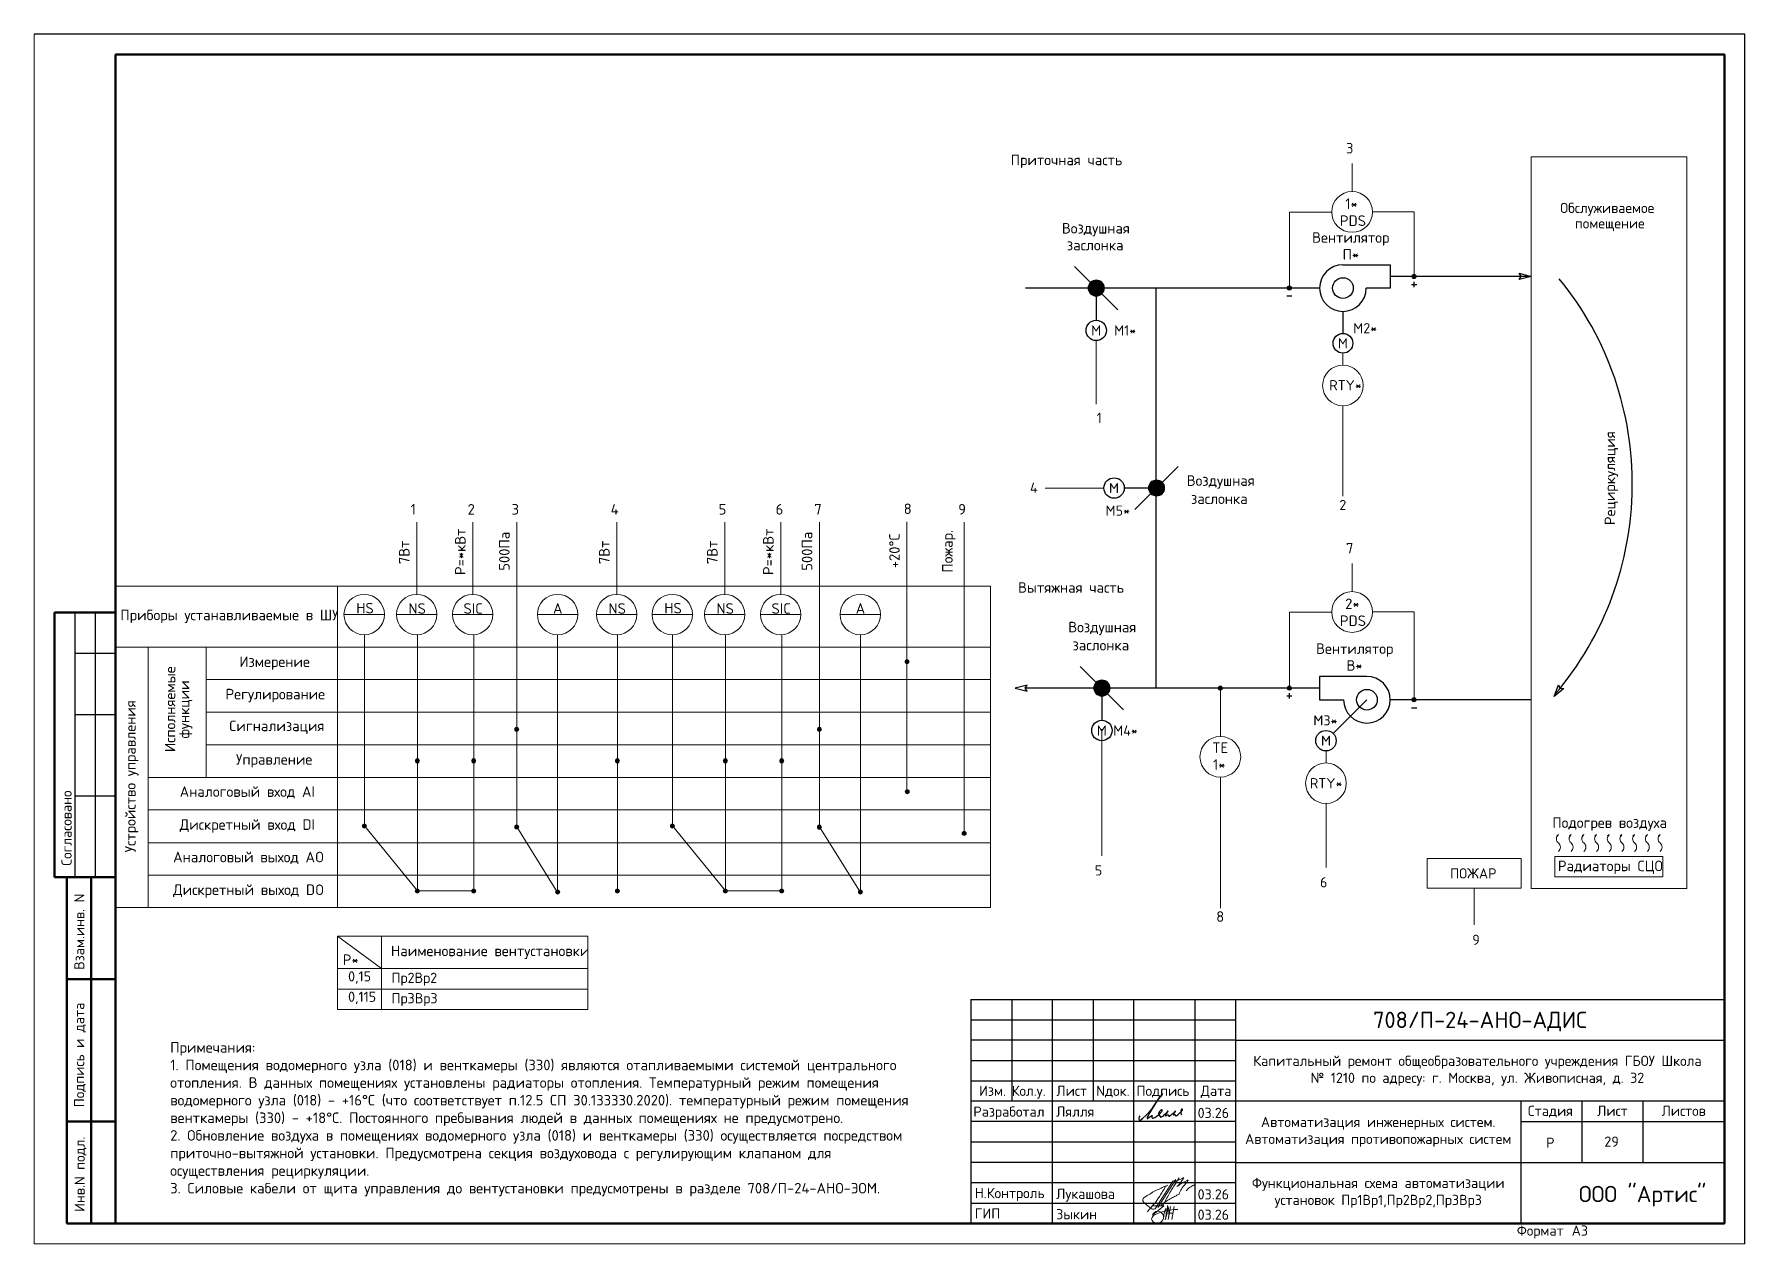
# Paper-space layout '1 (15)' of a CAD drawing. Header units: millimetres. Extents: x 7976 to 8396, y 883 to 1180.
# The model-space entities are those that its viewports show. They can reach past a viewport. Long polylines and large blocks are cut down to what shows.
import ezdxf
from ezdxf.enums import TextEntityAlignment as Align

# ---------------------------------------------------------------- set-up
doc = ezdxf.new("R2010")
doc.units = ezdxf.units.MM
doc.linetypes.add('Штриховая', pattern=[6, 2, -2, 2])
for name, color, linetype in [('PDF _АК датчики ф.сх', 7, 'Continuous'), ('PDF _АК схема воздуховоды', 7, 'Continuous'), ('PDF _Текст', 7, 'Continuous'), ('PDF _ЭОМ_Текст', 7, 'Continuous'), ('Основная', 7, 'Continuous'), ('СОТ', 7, 'Continuous'), ('Штампы', 7, 'Continuous')]:
    doc.layers.add(name, color=color, linetype=linetype)
for name, color, linetype, lineweight in [('АР_текст', 250, 'Continuous', 40), ('Основная сплош', 7, 'Continuous', 30), ('Текст', 7, 'Continuous', 30)]:
    doc.layers.add(name, color=color, linetype=linetype, lineweight=lineweight)
doc.layers.add('ОФ_подписи', color=5, linetype='Continuous', lineweight=13, true_color=0x0000ff)
doc.layers.add('Подписи', color=5, linetype='Continuous', lineweight=18, true_color=0x0000ff)
doc.styles.add('ICOCPEUR', font='isocpeur.ttf', dxfattribs={"height": 250})
doc.styles.add('PDF ISOCPEUR', font='isocpeur.ttf')
doc.styles.add('RubezhCAD', font='isocpeur.ttf')
doc.styles.add('TIMES', font='times.ttf')
doc.styles.add('XREF1$0$Standard', font='isocpeur.ttf')

psp = doc.layouts.new('1 (15)')

msp = doc.modelspace()

# ---------------------------------------------------------------- texts
at = {"layer": 'PDF _Текст', "style": 'PDF ISOCPEUR'}
for s, insert, char_height, attachment_point in [('Приточная часть', (1003752.9, 53012.8), 259.196, 7), ('1*', (1011965.9, 52267.2), 259.2, 1), ('Обслуживаемое', (1017245.1, 51841.5), 250.132, 7), ('Воздушная', (1005010.4, 51335.1), 259.2, 7), ('PDS', (1011836.7, 51851.3), 259.2, 1), ('Вентилятор', (1011154.8, 51107.7), 259.2, 7), ('заслонка', (1005133.2, 50991.7), 259.2, 7), ('П*', (1011902, 50764.8), 259.2, 7), ('M  М1*', (1005729.6, 48900.5), 250.13, 7), ('М2*', (1012164.2, 48956.6), 250.13, 7), ('М', (1011787.5, 48586.2), 250.1, 7), ('RTY*', (1011574.7, 47556.7), 250.13, 7), ('1', (1005862.6, 46754.9), 250.1, 7), ('Воздушная', (1008076.1, 45139.2), 259.2, 7), ('4', (1004227.3, 45039.9), 250.1, 7), ('M  ', (1006168.4, 45031.4), 250.13, 7), ('заслонка', (1008180.6, 44765.1), 259.2, 7), ('1', (989020.3, 44504.6), 259.2, 7), ('2', (990419.4, 44504.6), 259.2, 7), ('3', (991499, 44504.7), 259.2, 7), ('4', (993932.2, 44504.6), 259.2, 7), ('5', (996583.1, 44504.6), 259.2, 7), ('6', (997982.3, 44504.6), 259.2, 7), ('7', (998931.3, 44504.7), 259.2, 7), ('9', (1002464.5, 44504.6), 259.2, 7), ('М5*', (1006083.9, 44477.8), 250.13, 7), ('2', (1011823.4, 44615.2), 250.1, 7), ('Вытяжная часть', (1003933.4, 42584.8), 259.196, 7), ('2*', (1011965.9, 42444.1), 259.2, 1), ('Приборы устанавливаемые в ШУ', (981893.1, 41839.6), 259.196, 7), ('HS', (987686.7, 42077.7), 259.2, 7), ('NS', (988967.3, 42069.2), 259.2, 7), ('SIC', (990317.8, 42069.2), 259.2, 7), ('A', (992515.1, 42070.5), 259.2, 7), ('NS', (993879.2, 42069.2), 259.2, 7), ('HS', (995249.6, 42077.7), 259.2, 7), ('NS', (996530.2, 42069.2), 259.2, 7), ('SIC', (997880.7, 42069.2), 259.2, 7), ('A', (999947.4, 42070.5), 259.2, 7), ('PDS', (1011836.7, 42028.2), 259.2, 1), ('Воздушная', (1005167.6, 41542.6), 259.2, 7), ('заслонка', (1005272, 41168.5), 259.2, 7), ('Вентилятор', (1011251.7, 41013.5), 259.2, 7), ('Измерение', (984812.8, 40692.4), 259.2, 7), ('В*', (1011998.9, 40670.6), 259.2, 7), ('Регулирование', (984474.1, 39896.5), 259.196, 7), ('М3*', (1011184.2, 39327.2), 250.13, 7), ('Сигнализация', (984567.3, 39116.3), 259.196, 7), ('M М4*', (1005868.5, 39077.4), 250.13, 7), ('М', (1011372.6, 38827.6), 250.1, 7), ('TE', (1008702.5, 38653), 259.2, 7), ('Управление', (984732.4, 38294.1), 259.2, 7), ('1*', (1008719.5, 38236), 259.2, 7), ('Аналоговый вход AI', (983350.2, 37532.1), 259.196, 7), ('RTY*', (1011099.5, 37784.1), 250.13, 7), ('Дискретный вход DI', (983350.2, 36693.8), 259.196, 7), ('Подогрев воздуха', (1017051.2, 36740.9), 259.196, 7), ('Аналоговый выход AO', (983189.3, 35925.5), 259.196, 7), ('5', (1005818.8, 35643), 250.1, 7), ('ПОЖАР', (1014542.6, 35568.5), 250.13, 7), ('Радиаторы СЦО', (1017188.6, 35678.3), 259.196, 7), ('Дискретный выход DO', (983189.3, 35093.6), 259.196, 7), ('6', (1011347.2, 35351.9), 250.1, 7), ('8', (1008799.9, 34504.2), 259.2, 7), ('9', (1015086.4, 33938.6), 250.1, 7), ('P*', (987352.9, 33445.5), 259.2, 7), ('Наименование вентустановки', (988536.2, 33591.6), 259.196, 7)]:
    msp.add_mtext(s, dxfattribs=dict(at, insert=insert, char_height=char_height, attachment_point=attachment_point))
for s, insert, char_height, width, attachment_point in [('3', (1011987, 53630.9), 259.2, 1136.376, 1), ('помещение', (1017607, 51462.2), 250.13, 2195.922, 7), ('8', (1001126.7, 44517.7), 259.2, 36.602, 7), ('7', (1011987, 43807.8), 259.2, 1136.376, 1), ('0,15', (987484.1, 32984.1), 250.13, 492.751, 7), ('Пр2Вр2', (988549.2, 32937.8), 250.13, 2077.294, 7), ('0,115', (987484.1, 32482.4), 250.13, 492.751, 7), ('Пр3Вр3', (988549.2, 32436.2), 250.13, 2077.294, 7), ('Примечания:\\P1. Помещения водомерного узла (018) и венткамеры (330) являются отапливаемыми системой центрального отопления. В данных помещениях установлены радиаторы отопления. Температурный режим помещения водомерного узла (018) - +16%%DС (что соответствует п.12.5 СП 30.133330.2020). температурный режим помещения венткамеры (330) - +18%%DС. Постоянного пребывания людей в данных помещениях не предусмотрено.\\P2. Обновление воздуха в помещениях водомерного узла (018) и венткамеры (330) осуществляется посредством приточно-вытяжной установки. Предусмотрена секция воздуховода с регулирующим клапаном для осуществления рециркуляции.\\P3. Силовые кабели от щита управления до вентустановки предусмотрены в разделе 708/П-24-АНО-ЭОМ.', (983116.8, 27765.2), 259.1956, 18534.495, 7)]:
    msp.add_mtext(s, dxfattribs=dict(at, insert=insert, char_height=char_height, width=width, attachment_point=attachment_point))
at = {"layer": 'PDF _Текст', "attachment_point": 7, "rotation": 90, "style": 'PDF ISOCPEUR'}
for s, insert, char_height in [('Рециркуляция', (1018666.5, 44246.8), 259.196), ('P=*кВт', (990368.8, 43020.8), 259.2), ('P=*кВт', (997931.6, 43020.8), 259.2), ('Пожар.', (1002401.2, 43077.9), 259.2), ('7Вт', (988992.9, 43287.5), 259.2), ('500Па', (991450.5, 43126.7), 259.2), ('7Вт', (993904.8, 43287.5), 259.2), ('7Вт', (996555.8, 43287.5), 259.2), ('500Па', (998882.8, 43126.7), 259.2), ('+20%%DС', (1001029.4, 43188.4), 259.2), ('Исполняемые', (983242.3, 38673), 259.196), ('функции', (983659.3, 39007.5), 259.2), ('Устройство управления', (982338.5, 36211.2), 259.196)]:
    msp.add_mtext(s, dxfattribs=dict(at, insert=insert, char_height=char_height))
at = {"layer": 'СОТ', "char_height": 250, "width": 7000, "attachment_point": 5, "style": 'ICOCPEUR'}
for s, insert in [('{\\C0;29}', (1018507.4, 29109.5)), ('Функциональная схема автоматизации установок Пр1Вр1,Пр2Вр2,Пр3Вр3', (1012777.4, 27851.4))]:
    msp.add_mtext(s, dxfattribs=dict(at, insert=insert))

# ---------------------------------------------------------------- blocks, each defined once
blk = doc.blocks.new('П_Зыкин')
at = {"layer": 'ОФ_подписи', "color": 152, "ltscale": 100, "true_color": 0x0061c2, "transparency": 33554687}
for p, q in [((142, 249), (62, -174)), ((102, 37), (218, 37)), ((258, 249), (178, -174))]:
    blk.add_line(p, q, dxfattribs=at)
blk.add_lwpolyline([(-462, 273), (-74, 273), (-446, -30)], dxfattribs=at)
for centre, radius, start, end in [((-271, -94), 186, 314.2393, 159.9348), ((345, -1372), 1523, 88.8758, 117.8788), ((1109, -252), 1204, 158.7593, 174.231), ((-1024, 224), 1068, 337.8144, 2.8859), ((-849, 72), 852, 342.8308, 7.4815), ((-9, 182), 4.48, 8.9691, 155.6551), ((-643, 22), 732, 344.4555, 20.462), ((-318, -169), 151, 108.7568, 173.4251), ((-287, -115), 185, 191.5358, 322.3512)]:
    blk.add_arc(centre, radius, start, end, dxfattribs=at)
blk = doc.blocks.new('П_Лукашова')
at = {"layer": 'ОФ_подписи', "color": 152, "true_color": 0x0061c2}
for p, q in [((221, 339), (-221, -339)), ((286, 371), (-156, -307)), ((283, 370), (218, 338))]:
    blk.add_line(p, q, dxfattribs=at)
for points in [[(221, 301), (344, 360), (434, 401), (475, 416), (464, 395), (420, 336), (342, 232), (310, 203), (337, 221), (420, 283), (490, 322), (558, 352), (576, 358), (491, 240), (403, 113), (374, 49), (360, 20)], [(-221, -339), (-276, -344), (-368, -289), (-446, -221), (-505, -166), (-522, -116), (-412, -16), (-295, 56), (-173, 120), (-49, 179), (33, 216), (87, 237), (52, 221), (11, 167), (-59, 51), (-126, -52), (-177, -132), (-256, -231), (-409, -409)], [(360, 20), (294, -18), (203, -65), (91, -124), (-73, -248)], [(366, 415), (236, 213), (85, -37), (-50, -300)], [(530, 102), (646, 199), (748, 254)]]:
    blk.add_spline(points, degree=3, dxfattribs=at)
blk = doc.blocks.new('A$C11203D1A')
at = {"layer": 'Подписи', "lineweight": 25}
blk.add_lwpolyline([(0.24, 1.11), (0.09, 0.86), (0, 0.47), (0.01, 0.27), (0.06, 0.09), (0.17, 0.01), (0.33, 0), (0.53, 0.07), (0.73, 0.22), (0.94, 0.41), (1.81, 1.26), (2.64, 2.1), (3.19, 2.76), (3.8, 3.63), (4.42, 4.6), (5, 5.4), (5.39, 5.96), (5.72, 6.46), (5.82, 6.46), (5.73, 6.31), (4.71, 5.11), (3.82, 3.76), (2.71, 1.9), (2.36, 1.31), (2.15, 0.93), (2.05, 0.72), (2.04, 0.6), (2.04, 0.49), (2.07, 0.44), (2.13, 0.41), (2.22, 0.43), (2.34, 0.53), (2.48, 0.65), (2.83, 0.93), (3.1, 1.12), (3.23, 1.19), (3.28, 1.19), (3.29, 1.16), (3.26, 1.06), (3.23, 0.9), (3.22, 0.77), (3.24, 0.65), (3.26, 0.58), (3.34, 0.52), (3.42, 0.48), (3.54, 0.51), (3.66, 0.56), (3.92, 0.66), (4.17, 0.85), (4.57, 1.16), (4.82, 1.36), (5, 1.53), (5.18, 1.68), (5.48, 1.96), (5.64, 2.15), (5.74, 2.33), (5.75, 2.44), (5.75, 2.53), (5.69, 2.57), (5.6, 2.58), (5.49, 2.54), (5.33, 2.4), (5.12, 2.18), (4.99, 1.99), (4.9, 1.86), (4.85, 1.74), (4.87, 1.66), (4.92, 1.62), (5.03, 1.65), (5.11, 1.72), (5.21, 1.79), (5.24, 1.81), (5.28, 1.82), (5.31, 1.82), (5.32, 1.79), (5.26, 1.69), (5.19, 1.61), (5.11, 1.47), (5.03, 1.34), (4.98, 1.25), (4.97, 1.17), (4.97, 1.09), (5.01, 1.05), (5.05, 1.06), (5.1, 1.11), (5.14, 1.13), (5.2, 1.13), (5.23, 1.07), (5.27, 0.94), (5.32, 0.85), (5.35, 0.8), (5.43, 0.77), (5.52, 0.78), (5.61, 0.84), (5.88, 1), (6.13, 1.19), (6.42, 1.46), (6.68, 1.7), (6.94, 1.94), (7.06, 2.08), (7.22, 2.28), (7.23, 2.3), (7.23, 2.31), (7.2, 2.31), (7.18, 2.28), (7.15, 2.24), (6.76, 1.63), (6.67, 1.45), (6.59, 1.3), (6.56, 1.22), (6.56, 1.16), (6.57, 1.11), (6.6, 1.08), (6.65, 1.1), (6.7, 1.13), (6.79, 1.19), (6.88, 1.26), (6.99, 1.31), (7.07, 1.35), (7.18, 1.36), (7.23, 1.33), (7.27, 1.28), (7.28, 1.18), (7.28, 1.12), (7.3, 1.08), (7.34, 1.04), (7.38, 1.02), (7.45, 1.01), (7.52, 1.04), (7.6, 1.09), (7.73, 1.19), (7.93, 1.34), (8.13, 1.48), (8.36, 1.7), (8.65, 1.95), (8.78, 2.07), (8.9, 2.16), (8.98, 2.23), (9.03, 2.27), (9.04, 2.29), (9.02, 2.3), (8.99, 2.29), (8.97, 2.25), (8.92, 2.16), (8.7, 1.81), (8.57, 1.61), (8.52, 1.53), (8.51, 1.43), (8.53, 1.37), (8.56, 1.33), (8.6, 1.33), (8.66, 1.35), (8.72, 1.39), (8.76, 1.41), (8.86, 1.4), (8.93, 1.37), (8.94, 1.31), (8.96, 1.22), (8.98, 1.14), (9.02, 1.1), (9.08, 1.07), (9.17, 1.1), (9.24, 1.14), (9.33, 1.2), (9.56, 1.37), (9.86, 1.59), (10.18, 1.87), (10.41, 2.09), (10.57, 2.29), (10.72, 2.51), (10.76, 2.62), (10.77, 2.7), (10.75, 2.75), (10.68, 2.79), (10.58, 2.76), (10.5, 2.69), (10.38, 2.54), (10.32, 2.41), (10.31, 2.25), (10.32, 2.09), (10.33, 1.85), (10.35, 1.7), (10.37, 1.58), (10.4, 1.47), (10.47, 1.37)], dxfattribs=at)
blk = doc.blocks.new('Штамп')
at = {"layer": 'Основная'}
for p, q in [((-18500, 5000), (-12000, 5000)), ((-12000, 4500), (-18500, 4500)), ((-18500, 4000), (-12000, 4000)), ((-12000, 2500), (-18500, 2500)), ((-18500, 2000), (-12000, 2000)), ((-12000, 1500), (-18500, 1500)), ((-12000, 1000), (-18500, 1000)), ((-18500, 500), (-12000, 500))]:
    blk.add_line(p, q, dxfattribs=at)
at = {"layer": 'Основная сплош'}
for p, q in [((-18500, 5500), (0, 5500)), ((-18500, 5500), (-18500, 0)), ((-17500, 5500), (-17500, 3000)), ((-16500, 0), (-16500, 5500)), ((-15500, 5500), (-15500, 3000)), ((-14500, 0), (-14500, 5500)), ((-13000, 5500), (-13000, 0)), ((-12000, 0), (-12000, 5500)), ((-12000, 4500), (0, 4500)), ((-18500, 3500), (-12000, 3500)), ((0, 3000), (-18500, 3000)), ((-5000, 3000), (-5000, 0)), ((-3500, 3000), (-3500, 1500)), ((-2000, 3000), (-2000, 1500)), ((-5000, 2500), (0, 2500)), ((-12000, 1500), (0, 1500))]:
    blk.add_line(p, q, dxfattribs=at)
at = {"transparency": 33554687, "xscale": 100, "yscale": 100, "zscale": 100}
blk.add_blockref('A$C11203D1A', (-14379, 2533), dxfattribs=at)
at = {"layer": 'ОФ_подписи', "color": 5}
for name, p, xscale, yscale, zscale in [('П_Лукашова', (-13755, 700), 1.010226427429054, 1.010226427429054, 1.010226427429054), ('П_Зыкин', (-13706, 228), 0.7621923841183493, 0.7621923841183493, 0.7621923841183493)]:
    blk.add_blockref(name, p, dxfattribs=dict(at, xscale=xscale, yscale=yscale, zscale=zscale))
at = {"transparency": 33554687, "insert": (-8500, 2250), "char_height": 250, "width": 7000, "attachment_point": 5, "style": 'PDF ISOCPEUR'}
blk.add_mtext('Автоматизация инженерных систем. Автоматизация противопожарных систем', dxfattribs=at)
at = {"layer": 'АР_текст', "color": 7, "transparency": 33554687, "insert": (-2009, 668), "char_height": 400, "width": 7750, "attachment_point": 5, "style": 'RubezhCAD'}
blk.add_mtext('{\\C0;ООО "Артис"}', dxfattribs=at)
at = {"layer": 'Текст', "color": 0, "style": 'RubezhCAD'}
blk.add_text('708/П-24-АНО-АДИС', height=400, dxfattribs=at).set_placement((-6000, 4798), align=Align.CENTER)
at = {"layer": 'Текст', "linetype": 'Continuous', "style": 'RubezhCAD'}
for s, p in [('Изм.', (-18302, 3131)), ('Кол.у.', (-17500, 3131)), ('Лист', (-16402, 3131)), ('Nдок.', (-15424, 3131)), ('Подпись', (-14434, 3131)), ('Дата', (-12857, 3131))]:
    blk.add_text(s, height=250, dxfattribs=at).set_placement(p)
at = {"layer": 'Текст', "style": 'ICOCPEUR'}
for s, p in [('Разработал', (-18441, 2620)), ('Лялля', (-16408, 2622)), ('03.26', (-12934, 2590)), ('Н.Контроль', (-18407, 620)), ('Лукашова', (-16408, 602)), ('03.26', (-12934, 590)), ('ГИП', (-18407, 120)), ('Зыкин', (-16408, 102)), ('03.26', (-12934, 90))]:
    blk.add_text(s, height=250, dxfattribs=at).set_placement(p)
at = {"layer": 'Текст', "color": 7, "linetype": 'Continuous', "style": 'RubezhCAD'}
for s, p in [('Стадия', (-4273, 2640)), ('Лист', (-2750, 2640)), ('Листов', (-1000, 2640))]:
    blk.add_text(s, height=250, dxfattribs=at).set_placement(p, align=Align.CENTER)
at = {"layer": 'Текст', "color": 7, "style": 'RubezhCAD'}
blk.add_text('Р', height=250, dxfattribs=at).set_placement((-4273, 1857), align=Align.CENTER)
at = {"layer": 'Текст', "ltscale": 100, "insert": (-6063, 3750), "char_height": 250, "attachment_point": 5, "style": 'RubezhCAD'}
blk.add_mtext_dynamic_manual_height_columns('\\pi-3.125;Капитальный ремонт общеобразовательного учреждения ГБОУ Школа{\\H1.25x; }\\P№ 1210 по адресу: г. Москва, ул. Живописная, д. 32{\\H1.21604x; }\\P', width=11832.53, gutter_width=1250, heights=[1893], dxfattribs=at)
at = {"layer": 'Текст', "ltscale": 100, "style": 'RubezhCAD'}
blk.add_attdef('ЛИСТОВ', text='', height=250, dxfattribs=at).set_placement((-1000, 1857), align=Align.CENTER)
at = {"layer": 'Текст', "ltscale": 100, "style": 'TIMES'}
blk.add_attdef('НАЗВАНИЕ', text='', height=250, dxfattribs=at).set_placement((-8500, 750), align=Align.MIDDLE_CENTER)
blk = doc.blocks.new('*U8')
at = {"lineweight": 50}
for p, q in [((5, 155), (20, 155)), ((5, 155), (5, 90)), ((5, 90), (20, 90)), ((8, 5), (8, 90)), ((14, 5), (14, 90)), ((8, 65), (20, 65)), ((8, 30), (20, 30)), ((8, 5), (20, 5))]:
    blk.add_line(p, q, dxfattribs=at)
for p, q in [((10, 155), (10, 90)), ((15, 155), (15, 90)), ((10, 145), (20, 145)), ((10, 130), (20, 130)), ((10, 110), (20, 110))]:
    blk.add_line(p, q)
blk.add_lwpolyline([(0, 0), (420, 0), (420, 297), (0, 297)], close=True)
blk.add_lwpolyline([(20, 292), (415, 292), (415, 5), (20, 5)], close=True, dxfattribs=at)
at = {"style": 'XREF1$0$Standard'}
for s, p in [('Согласовано', (7.95, 102.07)), ('Взам.инв. N', (11.07, 76.61)), ('Подпись и дата', (11.04, 46.36)), ('Инв.N подл.', (11.17, 17.07))]:
    blk.add_text(s, height=2.5, rotation=90, dxfattribs=at).set_placement(p, align=Align.MIDDLE_CENTER)
blk.add_text('Формат', height=2.5, dxfattribs=at).set_placement((364.02, 2))
blk.add_text('А3', height=2.5, dxfattribs=at).set_placement((381.51, 2), align=Align.RIGHT)
for tag, p in [('СОГЛАСОВАНО_ДАТА2', (14.37, 145.56)), ('СОГЛАСОВАНО_ДАТА3', (19.37, 145.56)), ('СОГЛАСОВАНО_ФАМИЛИЯ2', (14.37, 110.56)), ('СОГЛАСОВАНО_ФАМИЛИЯ3', (19.37, 110.56)), ('СОГЛАСОВАНО_ДОЛЖНОСТЬ2', (14.37, 90.56)), ('СОГЛАСОВАНО_ДОЛЖНОСТЬ3', (19.37, 90.56))]:
    blk.add_attdef(tag, p, '', height=2.5, rotation=90, dxfattribs=at)
for tag, p in [('ВЗАМ_ИНВ_НОМЕР', (19.37, 77.5)), ('ИНВ_N_ПОДЛ', (19.37, 17.5))]:
    blk.add_attdef(tag, text='', height=2.5, rotation=90, dxfattribs=at).set_placement(p, align=Align.CENTER)
blk.add_attdef('ИНВ_ДАТА', text='', height=2.5, rotation=90, dxfattribs=at).set_placement((19.37, 63.83), align=Align.RIGHT)

# ---------------------------------------------------------------- linework, layer by layer
at = {"layer": 'PDF _АК датчики ф.сх', "lineweight": 30}
for points in [[(1005854.5, 49865.7), (1005854.5, 49275.2)], [(1007131.6, 45156.3), (1006541, 45156.3)], [(1005993.4, 40042.6), (1005993.4, 39452)], [(1012500.8, 39957.9), (1011673.2, 39128.2)]]:
    msp.add_lwpolyline(points, dxfattribs=at)
for centre in [(1005853.5, 49026.4), (1006292.3, 45157.4), (1005992.4, 39203.3), (1011494.3, 38953.5)]:
    msp.add_circle(centre, 250.8, dxfattribs=at)
at = {"layer": 'PDF _АК схема воздуховоды', "lineweight": 30}
msp.add_line((1007313.6, 50066.8), (1007313.6, 40243.7), dxfattribs=at)
for points in [[(1006383.7, 49535.5), (1005323.2, 50596)], [(1011912.3, 50637.3), (1013072.3, 50637.3), (1013072.3, 50065.8), (1012483.9, 50065.7)], [(1011338.7, 50066.8), (1004116.7, 50066.8)], [(1016533.8, 50351.5), (1013072.3, 50351.5)], [(1013593.6, 50151.5), (1013724.9, 50151.5)], [(1013659.2, 50088), (1013659.2, 50217.1)], [(1010530.7, 49875.3), (1010659.8, 49875.3)], [(1011912.3, 49494.2), (1011912.3, 48952.4)], [(1006801.4, 44627.1), (1007861.8, 45687.6)], [(1006522.6, 39712.4), (1005462.1, 40772.9)], [(1012500.8, 40529.5), (1011338.7, 40529.5), (1011338.7, 39957.9), (1011927.2, 39957.9)], [(1011338.7, 40243.7), (1004116.7, 40243.7)], [(1010530.7, 40052.1), (1010659.8, 40052.1)], [(1010596.3, 39988.6), (1010596.3, 40117.8)], [(1016533.8, 39957.9), (1013072.3, 39957.9)], [(1013593.6, 39757.9), (1013724.9, 39757.9)]]:
    msp.add_lwpolyline(points, dxfattribs=at)
for points in [[(1016290.4, 50351.5), (1016239.6, 50429.8), (1016533.8, 50351.5), (1016239.6, 50275.3)], [(1017239.8, 40238.7), (1017333.1, 40234.7), (1017098.7, 40040.3), (1017207.2, 40324.3)], [(1004106.1, 40241.6), (1004156.9, 40319.9), (1003862.7, 40241.6), (1004156.9, 40165.4)]]:
    msp.add_lwpolyline(points, close=True, dxfattribs=at)
for centre, radius in [((1013658.2, 50351.5), 49.7), ((1010595.3, 50066.8), 49.7), ((1011911.3, 50066.8), 253), ((1011911.3, 48712.1), 242.4), ((1008900.5, 40243.7), 49.7), ((1010595.3, 40243.7), 49.7), ((1012499.7, 39959), 253), ((1013658.2, 39957.9), 49.7)]:
    msp.add_circle(centre, radius, dxfattribs=at)
at = {"layer": 'PDF _АК схема воздуховоды', "lineweight": 20}
for centre in [(1005853.5, 50067.9), (1007333.7, 45157.4), (1005992.4, 40244.8)]:
    msp.add_circle(centre, 200, dxfattribs=at)
at = {"layer": 'PDF _АК схема воздуховоды', "lineweight": 30}
for centre, start, end in [((1011911.3, 50066.8), 90, 0), ((1012499.7, 39959), 180.10831, 90)]:
    msp.add_arc(centre, 572.6, start, end, dxfattribs=at)
at = {"layer": 'PDF _АК схема воздуховоды', "linetype": 'Штриховая', "lineweight": 30}
msp.add_arc((1011033.9, 45256.6), 7982, 319.56383, 39.15139, dxfattribs=at)
at = {"layer": 'PDF _АК схема воздуховоды', "transparency": 33554559}
for points in [[(1013682.5, 50399.1), (1013638.1, 50399.1), (1013674.1, 50401.3)], [(1013638.1, 50399.1), (1013674.1, 50401.3), (1013646.5, 50401.3)], [(1013674.1, 50401.3), (1013646.5, 50401.3), (1013665.6, 50403.4)], [(1013646.5, 50401.3), (1013665.6, 50403.4), (1013655, 50403.4)], [(1005657.7, 50102.8), (1006051.4, 50102.8), (1005653.4, 50066.8)], [(1006051.4, 50102.8), (1005653.4, 50066.8), (1006053.5, 50066.8)], [(1005653.4, 50066.8), (1006053.5, 50066.8), (1005657.7, 50028.7)], [(1005668.3, 50138.8), (1006040.8, 50138.8), (1005657.7, 50102.8)], [(1006040.8, 50138.8), (1005657.7, 50102.8), (1006051.4, 50102.8)], [(1006053.5, 50066.8), (1005657.7, 50028.7), (1006051.4, 50028.7)], [(1005657.7, 50028.7), (1006051.4, 50028.7), (1005668.3, 49994.9)], [(1005683.1, 50172.7), (1006023.9, 50172.7), (1005668.3, 50138.8)], [(1006023.9, 50172.7), (1005668.3, 50138.8), (1006040.8, 50138.8)], [(1006051.4, 50028.7), (1005668.3, 49994.9), (1006040.8, 49994.9)], [(1005668.3, 49994.9), (1006040.8, 49994.9), (1005683.1, 49961)], [(1005706.4, 50200.2), (1006002.7, 50200.2), (1005683.1, 50172.7)], [(1006002.7, 50200.2), (1005683.1, 50172.7), (1006023.9, 50172.7)], [(1006040.8, 49994.9), (1005683.1, 49961), (1006023.9, 49961)], [(1005733.9, 50225.6), (1005975.2, 50225.6), (1005706.4, 50200.2)], [(1005975.2, 50225.6), (1005706.4, 50200.2), (1006002.7, 50200.2)], [(1005765.6, 50244.6), (1005943.4, 50244.6), (1005733.9, 50225.6)], [(1005943.4, 50244.6), (1005733.9, 50225.6), (1005975.2, 50225.6)], [(1005799.5, 50259.4), (1005909.6, 50259.4), (1005765.6, 50244.6)], [(1005909.6, 50259.4), (1005765.6, 50244.6), (1005943.4, 50244.6)], [(1005835.5, 50265.8), (1005871.5, 50265.8), (1005799.5, 50259.4)], [(1005871.5, 50265.8), (1005799.5, 50259.4), (1005909.6, 50259.4)], [(1010647.1, 50067.9), (1010545.5, 50067.9), (1010645, 50076.3)], [(1010545.5, 50067.9), (1010645, 50076.3), (1010547.6, 50076.3)], [(1010547.6, 50059.4), (1010647.1, 50067.9), (1010545.5, 50067.9)], [(1010645, 50076.3), (1010547.6, 50076.3), (1010642.9, 50086.9)], [(1010547.6, 50076.3), (1010642.9, 50086.9), (1010549.8, 50086.9)], [(1010645, 50059.4), (1010547.6, 50059.4), (1010647.1, 50067.9)], [(1010549.8, 50050.9), (1010645, 50059.4), (1010547.6, 50059.4)], [(1010642.9, 50086.9), (1010549.8, 50086.9), (1010638.7, 50095.4)], [(1010549.8, 50086.9), (1010638.7, 50095.4), (1010554, 50095.4)], [(1010642.9, 50050.9), (1010549.8, 50050.9), (1010645, 50059.4)], [(1010554, 50042.5), (1010642.9, 50050.9), (1010549.8, 50050.9)], [(1010638.7, 50095.4), (1010554, 50095.4), (1010634.4, 50101.7)], [(1010554, 50095.4), (1010634.4, 50101.7), (1010560.3, 50101.7)], [(1010638.7, 50042.5), (1010554, 50042.5), (1010642.9, 50050.9)], [(1010560.3, 50034), (1010638.7, 50042.5), (1010554, 50042.5)], [(1010634.4, 50101.7), (1010560.3, 50101.7), (1010626, 50108.1)], [(1010560.3, 50101.7), (1010626, 50108.1), (1010566.7, 50108.1)], [(1010634.4, 50034), (1010560.3, 50034), (1010638.7, 50042.5)], [(1010566.7, 50027.7), (1010634.4, 50034), (1010560.3, 50034)], [(1010626, 50108.1), (1010566.7, 50108.1), (1010619.6, 50112.3)], [(1010566.7, 50108.1), (1010619.6, 50112.3), (1010575.2, 50112.3)], [(1010626, 50027.7), (1010566.7, 50027.7), (1010634.4, 50034)], [(1010575.2, 50023.4), (1010626, 50027.7), (1010566.7, 50027.7)], [(1010619.6, 50112.3), (1010575.2, 50112.3), (1010611.1, 50116.6)], [(1010575.2, 50112.3), (1010611.1, 50116.6), (1010583.6, 50116.6)], [(1010619.6, 50023.4), (1010575.2, 50023.4), (1010626, 50027.7)], [(1010583.6, 50019.2), (1010619.6, 50023.4), (1010575.2, 50023.4)], [(1010611.1, 50116.6), (1010583.6, 50116.6), (1010600.6, 50118.7)], [(1010583.6, 50116.6), (1010600.6, 50118.7), (1010592.1, 50118.7)], [(1010611.1, 50019.2), (1010583.6, 50019.2), (1010619.6, 50023.4)], [(1010592.1, 50019.2), (1010611.1, 50019.2), (1010583.6, 50019.2)], [(1010600.6, 50019.2), (1010592.1, 50019.2), (1010611.1, 50019.2)], [(1013710, 50363.2), (1013610.6, 50363.2), (1013705.8, 50371.6)], [(1013610.6, 50363.2), (1013705.8, 50371.6), (1013612.7, 50371.6)], [(1013710, 50352.6), (1013610.6, 50352.6), (1013710, 50363.2)], [(1013610.6, 50352.6), (1013710, 50363.2), (1013610.6, 50363.2)], [(1013710, 50344.1), (1013610.6, 50344.1), (1013710, 50352.6)], [(1013610.6, 50344.1), (1013710, 50352.6), (1013610.6, 50352.6)], [(1013612.7, 50335.6), (1013710, 50344.1), (1013610.6, 50344.1)], [(1013705.8, 50371.6), (1013612.7, 50371.6), (1013703.7, 50380.1)], [(1013612.7, 50371.6), (1013703.7, 50380.1), (1013616.9, 50380.1)], [(1013705.8, 50335.6), (1013612.7, 50335.6), (1013710, 50344.1)], [(1013616.9, 50327.2), (1013705.8, 50335.6), (1013612.7, 50335.6)], [(1013703.7, 50380.1), (1013616.9, 50380.1), (1013697.3, 50386.4)], [(1013616.9, 50380.1), (1013697.3, 50386.4), (1013623.3, 50386.4)], [(1013703.7, 50327.2), (1013616.9, 50327.2), (1013705.8, 50335.6)], [(1013623.3, 50320.8), (1013703.7, 50327.2), (1013616.9, 50327.2)], [(1013697.3, 50386.4), (1013623.3, 50386.4), (1013691, 50392.8)], [(1013623.3, 50386.4), (1013691, 50392.8), (1013629.6, 50392.8)], [(1013697.3, 50320.8), (1013623.3, 50320.8), (1013703.7, 50327.2)], [(1013629.6, 50314.5), (1013697.3, 50320.8), (1013623.3, 50320.8)], [(1013691, 50392.8), (1013629.6, 50392.8), (1013682.5, 50399.1)], [(1013629.6, 50392.8), (1013682.5, 50399.1), (1013638.1, 50399.1)], [(1013691, 50314.5), (1013629.6, 50314.5), (1013697.3, 50320.8)], [(1013638.1, 50308.1), (1013691, 50314.5), (1013629.6, 50314.5)], [(1013682.5, 50308.1), (1013638.1, 50308.1), (1013691, 50314.5)], [(1013646.5, 50306), (1013682.5, 50308.1), (1013638.1, 50308.1)], [(1013674.1, 50306), (1013646.5, 50306), (1013682.5, 50308.1)], [(1013655, 50303.9), (1013674.1, 50306), (1013646.5, 50306)], [(1013665.6, 50303.9), (1013655, 50303.9), (1013674.1, 50306)], [(1005683.1, 49961), (1006023.9, 49961), (1005706.4, 49931.3)], [(1006023.9, 49961), (1005706.4, 49931.3), (1006002.7, 49931.3)], [(1005706.4, 49931.3), (1006002.7, 49931.3), (1005733.9, 49905.9)], [(1006002.7, 49931.3), (1005733.9, 49905.9), (1005975.2, 49905.9)], [(1005733.9, 49905.9), (1005975.2, 49905.9), (1005765.6, 49886.9)], [(1005975.2, 49905.9), (1005765.6, 49886.9), (1005943.4, 49886.9)], [(1005765.6, 49886.9), (1005943.4, 49886.9), (1005799.5, 49874.2)], [(1005943.4, 49886.9), (1005799.5, 49874.2), (1005909.6, 49874.2)], [(1005799.5, 49874.2), (1005909.6, 49874.2), (1005835.5, 49867.8)], [(1005909.6, 49874.2), (1005835.5, 49867.8), (1005871.5, 49867.8)], [(1007140, 45211.4), (1007140, 45101.3), (1007133.7, 45175.4)], [(1007140, 45101.3), (1007133.7, 45175.4), (1007133.7, 45139.4)], [(1007152.7, 45245.2), (1007152.7, 45067.4), (1007140, 45211.4)], [(1007152.7, 45067.4), (1007140, 45211.4), (1007140, 45101.3)], [(1007171.8, 45277), (1007171.8, 45035.7), (1007152.7, 45245.2)], [(1007171.8, 45035.7), (1007152.7, 45245.2), (1007152.7, 45067.4)], [(1007197.2, 45304.5), (1007197.2, 45008.1), (1007171.8, 45277)], [(1007197.2, 45008.1), (1007171.8, 45277), (1007171.8, 45035.7)], [(1007226.8, 45327.8), (1007226.8, 44987), (1007197.2, 45304.5)], [(1007226.8, 44987), (1007197.2, 45304.5), (1007197.2, 45008.1)], [(1007260.7, 45342.6), (1007260.7, 44970), (1007226.8, 45327.8)], [(1007260.7, 44970), (1007226.8, 45327.8), (1007226.8, 44987)], [(1007294.6, 45353.2), (1007294.6, 44959.5), (1007260.7, 45342.6)], [(1007294.6, 44959.5), (1007260.7, 45342.6), (1007260.7, 44970)], [(1007332.7, 45357.4), (1007332.7, 44957.3), (1007294.6, 45353.2)], [(1007332.7, 44957.3), (1007294.6, 45353.2), (1007294.6, 44959.5)], [(1007368.6, 45353.2), (1007368.6, 44959.5), (1007332.7, 45357.4)], [(1007368.6, 44959.5), (1007332.7, 45357.4), (1007332.7, 44957.3)], [(1007404.6, 45342.6), (1007404.6, 44970), (1007368.6, 45353.2)], [(1007404.6, 44970), (1007368.6, 45353.2), (1007368.6, 44959.5)], [(1007438.5, 45327.8), (1007438.5, 44987), (1007404.6, 45342.6)], [(1007438.5, 44987), (1007404.6, 45342.6), (1007404.6, 44970)], [(1007466, 45304.5), (1007466, 45008.1), (1007438.5, 45327.8)], [(1007466, 45008.1), (1007438.5, 45327.8), (1007438.5, 44987)], [(1007491.4, 45277), (1007491.4, 45035.7), (1007466, 45304.5)], [(1007491.4, 45035.7), (1007466, 45304.5), (1007466, 45008.1)], [(1007510.5, 45245.2), (1007510.5, 45067.4), (1007491.4, 45277)], [(1007510.5, 45067.4), (1007491.4, 45277), (1007491.4, 45035.7)], [(1007525.3, 45211.4), (1007525.3, 45101.3), (1007510.5, 45245.2)], [(1007525.3, 45101.3), (1007510.5, 45245.2), (1007510.5, 45067.4)], [(1007531.6, 45175.4), (1007531.6, 45139.4), (1007525.3, 45211.4)], [(1007531.6, 45139.4), (1007525.3, 45211.4), (1007525.3, 45101.3)], [(1005822, 40349.5), (1006162.8, 40349.5), (1005807.1, 40315.7)], [(1006162.8, 40349.5), (1005807.1, 40315.7), (1006179.7, 40315.7)], [(1005845.2, 40377.1), (1006141.6, 40377.1), (1005822, 40349.5)], [(1006141.6, 40377.1), (1005822, 40349.5), (1006162.8, 40349.5)], [(1005872.8, 40402.5), (1006114.1, 40402.5), (1005845.2, 40377.1)], [(1006114.1, 40402.5), (1005845.2, 40377.1), (1006141.6, 40377.1)], [(1005904.5, 40421.5), (1006082.3, 40421.5), (1005872.8, 40402.5)], [(1006082.3, 40421.5), (1005872.8, 40402.5), (1006114.1, 40402.5)], [(1005938.4, 40436.3), (1006048.4, 40436.3), (1005904.5, 40421.5)], [(1006048.4, 40436.3), (1005904.5, 40421.5), (1006082.3, 40421.5)], [(1005974.4, 40442.7), (1006010.3, 40442.7), (1005938.4, 40436.3)], [(1006010.3, 40442.7), (1005938.4, 40436.3), (1006048.4, 40436.3)], [(1005796.6, 40279.7), (1006190.3, 40279.7), (1005792.3, 40243.7)], [(1006190.3, 40279.7), (1005792.3, 40243.7), (1006192.4, 40243.7)], [(1005792.3, 40243.7), (1006192.4, 40243.7), (1005796.6, 40205.6)], [(1005807.1, 40315.7), (1006179.7, 40315.7), (1005796.6, 40279.7)], [(1006179.7, 40315.7), (1005796.6, 40279.7), (1006190.3, 40279.7)], [(1006192.4, 40243.7), (1005796.6, 40205.6), (1006190.3, 40205.6)], [(1005796.6, 40205.6), (1006190.3, 40205.6), (1005807.1, 40171.7)], [(1006190.3, 40205.6), (1005807.1, 40171.7), (1006179.7, 40171.7)], [(1005807.1, 40171.7), (1006179.7, 40171.7), (1005822, 40137.9)], [(1006179.7, 40171.7), (1005822, 40137.9), (1006162.8, 40137.9)], [(1005822, 40137.9), (1006162.8, 40137.9), (1005845.2, 40108.2)], [(1006162.8, 40137.9), (1005845.2, 40108.2), (1006141.6, 40108.2)], [(1005845.2, 40108.2), (1006141.6, 40108.2), (1005872.8, 40082.8)], [(1006141.6, 40108.2), (1005872.8, 40082.8), (1006114.1, 40082.8)], [(1005872.8, 40082.8), (1006114.1, 40082.8), (1005904.5, 40063.8)], [(1006114.1, 40082.8), (1005904.5, 40063.8), (1006082.3, 40063.8)], [(1005904.5, 40063.8), (1006082.3, 40063.8), (1005938.4, 40051.1)], [(1006082.3, 40063.8), (1005938.4, 40051.1), (1006048.4, 40051.1)], [(1005938.4, 40051.1), (1006048.4, 40051.1), (1005974.4, 40044.7)], [(1006048.4, 40051.1), (1005974.4, 40044.7), (1006010.3, 40044.7)], [(1008852.8, 40253.2), (1008952.3, 40242.6), (1008850.7, 40242.6)], [(1008952.3, 40242.6), (1008850.7, 40242.6), (1008950.2, 40234.2)], [(1008850.7, 40242.6), (1008950.2, 40234.2), (1008852.8, 40234.2)], [(1008854.9, 40261.7), (1008950.2, 40253.2), (1008852.8, 40253.2)], [(1008950.2, 40253.2), (1008852.8, 40253.2), (1008952.3, 40242.6)], [(1008950.2, 40234.2), (1008852.8, 40234.2), (1008948.1, 40225.7)], [(1008852.8, 40234.2), (1008948.1, 40225.7), (1008854.9, 40225.7)], [(1008859.2, 40270.2), (1008948.1, 40261.7), (1008854.9, 40261.7)], [(1008948.1, 40261.7), (1008854.9, 40261.7), (1008950.2, 40253.2)], [(1008948.1, 40225.7), (1008854.9, 40225.7), (1008943.8, 40217.2)], [(1008854.9, 40225.7), (1008943.8, 40217.2), (1008859.2, 40217.2)], [(1008865.5, 40276.5), (1008943.8, 40270.2), (1008859.2, 40270.2)], [(1008943.8, 40270.2), (1008859.2, 40270.2), (1008948.1, 40261.7)], [(1008943.8, 40217.2), (1008859.2, 40217.2), (1008939.6, 40208.8)], [(1008859.2, 40217.2), (1008939.6, 40208.8), (1008865.5, 40208.8)], [(1008871.9, 40282.9), (1008939.6, 40276.5), (1008865.5, 40276.5)], [(1008939.6, 40276.5), (1008865.5, 40276.5), (1008943.8, 40270.2)], [(1008939.6, 40208.8), (1008865.5, 40208.8), (1008931.1, 40202.4)], [(1008865.5, 40208.8), (1008931.1, 40202.4), (1008871.9, 40202.4)], [(1008880.3, 40287.1), (1008931.1, 40282.9), (1008871.9, 40282.9)], [(1008931.1, 40282.9), (1008871.9, 40282.9), (1008939.6, 40276.5)], [(1008931.1, 40202.4), (1008871.9, 40202.4), (1008924.8, 40198.2)], [(1008871.9, 40202.4), (1008924.8, 40198.2), (1008880.3, 40198.2)], [(1008888.8, 40291.3), (1008924.8, 40287.1), (1008880.3, 40287.1)], [(1008924.8, 40287.1), (1008880.3, 40287.1), (1008931.1, 40282.9)], [(1008924.8, 40198.2), (1008880.3, 40198.2), (1008916.3, 40196.1)], [(1008880.3, 40198.2), (1008916.3, 40196.1), (1008888.8, 40196.1)], [(1008897.3, 40293.4), (1008916.3, 40291.3), (1008888.8, 40291.3)], [(1008916.3, 40291.3), (1008888.8, 40291.3), (1008924.8, 40287.1)], [(1008916.3, 40196.1), (1008888.8, 40196.1), (1008905.7, 40194)], [(1008888.8, 40196.1), (1008905.7, 40194), (1008897.3, 40194)], [(1008905.7, 40293.4), (1008897.3, 40293.4), (1008916.3, 40291.3)], [(1010647.1, 40244.8), (1010545.5, 40244.8), (1010645, 40253.2)], [(1010545.5, 40244.8), (1010645, 40253.2), (1010547.6, 40253.2)], [(1010547.6, 40236.3), (1010647.1, 40244.8), (1010545.5, 40244.8)], [(1010645, 40253.2), (1010547.6, 40253.2), (1010642.9, 40263.8)], [(1010547.6, 40253.2), (1010642.9, 40263.8), (1010549.8, 40263.8)], [(1010645, 40236.3), (1010547.6, 40236.3), (1010647.1, 40244.8)], [(1010549.8, 40227.8), (1010645, 40236.3), (1010547.6, 40236.3)], [(1010642.9, 40263.8), (1010549.8, 40263.8), (1010638.7, 40272.3)], [(1010549.8, 40263.8), (1010638.7, 40272.3), (1010554, 40272.3)], [(1010642.9, 40227.8), (1010549.8, 40227.8), (1010645, 40236.3)], [(1010554, 40219.4), (1010642.9, 40227.8), (1010549.8, 40227.8)], [(1010638.7, 40272.3), (1010554, 40272.3), (1010634.4, 40278.6)], [(1010554, 40272.3), (1010634.4, 40278.6), (1010560.3, 40278.6)], [(1010638.7, 40219.4), (1010554, 40219.4), (1010642.9, 40227.8)], [(1010560.3, 40210.9), (1010638.7, 40219.4), (1010554, 40219.4)], [(1010634.4, 40278.6), (1010560.3, 40278.6), (1010626, 40285)], [(1010560.3, 40278.6), (1010626, 40285), (1010566.7, 40285)], [(1010634.4, 40210.9), (1010560.3, 40210.9), (1010638.7, 40219.4)], [(1010566.7, 40204.5), (1010634.4, 40210.9), (1010560.3, 40210.9)], [(1010626, 40285), (1010566.7, 40285), (1010619.6, 40289.2)], [(1010566.7, 40285), (1010619.6, 40289.2), (1010575.2, 40289.2)], [(1010626, 40204.5), (1010566.7, 40204.5), (1010634.4, 40210.9)], [(1010575.2, 40200.3), (1010626, 40204.5), (1010566.7, 40204.5)], [(1010619.6, 40289.2), (1010575.2, 40289.2), (1010611.1, 40293.4)], [(1010575.2, 40289.2), (1010611.1, 40293.4), (1010583.6, 40293.4)], [(1010619.6, 40200.3), (1010575.2, 40200.3), (1010626, 40204.5)], [(1010583.6, 40196.1), (1010619.6, 40200.3), (1010575.2, 40200.3)], [(1010611.1, 40293.4), (1010583.6, 40293.4), (1010600.6, 40295.6)], [(1010583.6, 40293.4), (1010600.6, 40295.6), (1010592.1, 40295.6)], [(1010611.1, 40196.1), (1010583.6, 40196.1), (1010619.6, 40200.3)], [(1010592.1, 40196.1), (1010611.1, 40196.1), (1010583.6, 40196.1)], [(1010600.6, 40196.1), (1010592.1, 40196.1), (1010611.1, 40196.1)], [(1013710, 39969.6), (1013610.6, 39969.6), (1013705.8, 39978.1)], [(1013610.6, 39969.6), (1013705.8, 39978.1), (1013612.7, 39978.1)], [(1013710, 39959), (1013610.6, 39959), (1013710, 39969.6)], [(1013610.6, 39959), (1013710, 39969.6), (1013610.6, 39969.6)], [(1013710, 39950.5), (1013610.6, 39950.5), (1013710, 39959)], [(1013610.6, 39950.5), (1013710, 39959), (1013610.6, 39959)], [(1013612.7, 39942.1), (1013710, 39950.5), (1013610.6, 39950.5)], [(1013705.8, 39978.1), (1013612.7, 39978.1), (1013703.7, 39986.5)], [(1013612.7, 39978.1), (1013703.7, 39986.5), (1013616.9, 39986.5)], [(1013705.8, 39942.1), (1013612.7, 39942.1), (1013710, 39950.5)], [(1013616.9, 39933.6), (1013705.8, 39942.1), (1013612.7, 39942.1)], [(1013703.7, 39986.5), (1013616.9, 39986.5), (1013697.3, 39992.9)], [(1013616.9, 39986.5), (1013697.3, 39992.9), (1013623.3, 39992.9)], [(1013703.7, 39933.6), (1013616.9, 39933.6), (1013705.8, 39942.1)], [(1013623.3, 39927.3), (1013703.7, 39933.6), (1013616.9, 39933.6)], [(1013697.3, 39992.9), (1013623.3, 39992.9), (1013691, 39999.2)], [(1013623.3, 39992.9), (1013691, 39999.2), (1013629.6, 39999.2)], [(1013697.3, 39927.3), (1013623.3, 39927.3), (1013703.7, 39933.6)], [(1013629.6, 39920.9), (1013697.3, 39927.3), (1013623.3, 39927.3)], [(1013691, 39999.2), (1013629.6, 39999.2), (1013682.5, 40005.6)], [(1013629.6, 39999.2), (1013682.5, 40005.6), (1013638.1, 40005.6)], [(1013691, 39920.9), (1013629.6, 39920.9), (1013697.3, 39927.3)], [(1013638.1, 39914.5), (1013691, 39920.9), (1013629.6, 39920.9)], [(1013682.5, 40005.6), (1013638.1, 40005.6), (1013674.1, 40007.7)], [(1013638.1, 40005.6), (1013674.1, 40007.7), (1013646.5, 40007.7)], [(1013682.5, 39914.5), (1013638.1, 39914.5), (1013691, 39920.9)], [(1013646.5, 39912.4), (1013682.5, 39914.5), (1013638.1, 39914.5)], [(1013674.1, 40007.7), (1013646.5, 40007.7), (1013665.6, 40009.8)], [(1013646.5, 40007.7), (1013665.6, 40009.8), (1013655, 40009.8)], [(1013674.1, 39912.4), (1013646.5, 39912.4), (1013682.5, 39914.5)], [(1013655, 39910.3), (1013674.1, 39912.4), (1013646.5, 39912.4)], [(1013665.6, 39910.3), (1013655, 39910.3), (1013674.1, 39912.4)]]:
    msp.add_solid(points, dxfattribs=at)
at = {"layer": 'PDF _ЭОМ_Текст', "lineweight": 20}
for p, q in [((1001205, 44329.3), (1001205, 37712.4)), ((1017202.3, 36648.2), (1017161.7, 36616.3)), ((1017202.3, 36648.2), (1017180.1, 36601.6)), ((1017514.1, 36648.2), (1017473.5, 36616.3)), ((1017514.1, 36648.2), (1017492, 36601.6)), ((1017826, 36648.2), (1017785.4, 36616.3)), ((1017826, 36648.2), (1017803.8, 36601.6)), ((1018137.8, 36648.2), (1018097.2, 36616.3)), ((1018137.8, 36648.2), (1018115.7, 36601.6)), ((1018449.7, 36648.2), (1018409.1, 36616.3)), ((1018449.7, 36648.2), (1018427.5, 36601.6)), ((1018761.5, 36648.2), (1018720.9, 36616.3)), ((1018761.5, 36648.2), (1018739.4, 36601.6)), ((1019073.4, 36648.2), (1019032.8, 36616.3)), ((1019073.4, 36648.2), (1019051.2, 36601.6)), ((1019385.2, 36648.2), (1019344.6, 36616.3)), ((1019385.2, 36648.2), (1019363.1, 36601.6)), ((1019697.1, 36648.2), (1019656.5, 36616.3)), ((1019697.1, 36648.2), (1019674.9, 36601.6))]:
    msp.add_line(p, q, dxfattribs=at)
for points in [[(1012137.3, 53126.3), (1012137.3, 52438.6)], [(1010596.3, 50067.9), (1010596.3, 51928.5), (1011635.6, 51928.5)], [(1012639, 51939.1), (1013659.2, 51939.1), (1013660.3, 50351.5)], [(1005854.5, 48775.6), (1005854.5, 47219.8)], [(1011912.3, 48467.6), (1011912.3, 48173.4)], [(1011912.3, 47174.3), (1011912.3, 44958.1)], [(1006041.4, 45157.4), (1004597.9, 45157.4)], [(989168.4, 44316.2), (989168.4, 42553)], [(990544.3, 44316.2), (990544.3, 42550.9)], [(991626, 44316.3), (991626, 36835.8), (992629.4, 35229.2), (992629.4, 41547.6)], [(994080.3, 44316.2), (994080.3, 42553)], [(996731.3, 44316.2), (996731.3, 42553)], [(998107.2, 44316.2), (998107.2, 42550.9)], [(999058.3, 44316.3), (999058.3, 36835.8), (1000061.7, 35229.2), (1000061.7, 41547.6)], [(1002612.7, 36674.8), (1002612.7, 44316.2)], [(1012137.3, 43303.2), (1012137.3, 42615.5)], [(987221.7, 42749.9), (987221.7, 34856.5)], [(987386.1, 42049.2), (988376.8, 42049.2)], [(988673.1, 42049.2), (989663.7, 42049.2)], [(990049, 42049.2), (991039.6, 42049.2)], [(992134, 42049.3), (993126.8, 42049.3)], [(993585, 42049.2), (994575.6, 42049.2)], [(994949, 42049.2), (995939.6, 42049.2)], [(996236, 42049.2), (997226.6, 42049.2)], [(997611.9, 42049.2), (998602.5, 42049.2)], [(999566.4, 42049.3), (1000559.1, 42049.3)], [(1010596.3, 40244.8), (1010596.3, 42105.4), (1011635.6, 42105.4)], [(1012639, 42116), (1013659.2, 42116), (1013660.3, 39964.3)], [(981777.4, 41251.2), (1003259, 41251.2)], [(982575.4, 41251.2), (982575.4, 34856.5)], [(984002.1, 41251.2), (984002.1, 38050.7)], [(987885.7, 41556), (987885.7, 36859), (989185.4, 35262.9), (990571.8, 35262.9), (990571.8, 41553.9)], [(989185.4, 41556), (989185.4, 35262.9)], [(994097.3, 41556), (994097.3, 35262.9)], [(995448.6, 41556), (995448.6, 36859), (996748.2, 35262.9), (998134.7, 35262.9), (998134.7, 41553.9)], [(996748.2, 41556), (996748.2, 35262.9)], [(1003259, 40455.3), (984002.1, 40455.3)], [(1008901.5, 39057.3), (1008901.5, 40234.2)], [(1003259, 39650.9), (984002.1, 39650.9)], [(1005992.4, 39237.2), (1005992.4, 36125.6)], [(1003259, 38855.1), (984002.1, 38855.1)], [(1011495.3, 38702.7), (1011495.3, 38406.4)], [(982575.4, 38050.7), (1003259, 38050.7)], [(1008901.5, 38056.1), (1008901.5, 34840.7)], [(1011495.3, 37409.4), (1011495.3, 35840.9)], [(982575.4, 37254.8), (1003259, 37254.8)], [(982575.4, 36448.3), (1003259, 36448.3)], [(982575.4, 35652.4), (1003259, 35652.4)], [(1015135.3, 35329.3), (1015135.3, 34427.6)], [(993368.7, 32355.4), (993368.7, 34152.5), (987221.7, 34152.5), (987221.7, 32355.4)], [(987221.7, 34152.5), (988307.6, 33356.6)], [(988307.6, 34152.5), (988307.6, 32355.4)], [(987221.7, 33356.6), (993368.7, 33356.6)], [(987221.7, 32855), (993368.7, 32855)], [(987221.7, 32355.4), (993368.7, 32355.4)]]:
    msp.add_lwpolyline(points, dxfattribs=at)
for points in [[(1016533.8, 53286.4), (1020354.6, 53286.4), (1020354.6, 35325.9), (1016533.8, 35325.9)], [(1003259, 34856.5), (1003259, 42749.9), (981777.4, 42749.9), (981777.4, 34856.5)], [(1013979.6, 36059.6), (1016289, 36059.6), (1016289, 35329.3), (1013979.6, 35329.3)], [(1017114.1, 36112.7), (1019768.8, 36112.7), (1019768.8, 35610.5), (1017114.1, 35610.5)]]:
    msp.add_lwpolyline(points, close=True, dxfattribs=at)
for centre, radius in [((1012136.2, 51935.9), 500.6), ((1011911.3, 47674.9), 498.5), ((987880.4, 42050.3), 496.4), ((989167.4, 42050.3), 496.4), ((990543.3, 42050.3), 496.4), ((992628.3, 42050.3), 496.4), ((994079.3, 42050.3), 496.4), ((995443.3, 42050.3), 496.4), ((996730.3, 42050.3), 496.4), ((998106.1, 42050.3), 496.4), ((1000060.6, 42050.3), 496.4), ((1012136.2, 42112.8), 500.6), ((1001208.2, 40894.9), 49.7), ((991626, 39234), 49.7), ((999057.3, 39228.7), 49.7), ((1008900.5, 38556.7), 500.6), ((989184.3, 38458.2), 49.7), ((990568.7, 38458.2), 49.7), ((994096.2, 38458.2), 49.7), ((996747.2, 38458.2), 49.7), ((998131.5, 38458.2), 49.7), ((1011494.3, 37907.9), 498.5), ((1001212.4, 37700.8), 49.7), ((987884.6, 36857.9), 49.7), ((991626, 36835.8), 49.7), ((995447.5, 36857.9), 49.7), ((999057.3, 36830.5), 49.7), ((1002611.6, 36675.9), 49.7), ((989184.3, 35264), 49.7), ((990568.7, 35264), 49.7), ((992630.4, 35237.6), 49.7), ((994096.2, 35264), 49.7), ((996747.2, 35264), 49.7), ((998131.5, 35264), 49.7), ((1000062.7, 35237.6), 49.7)]:
    msp.add_circle(centre, radius, dxfattribs=at)
for centre, start, end in [((1017287.7, 36544.9), 129.57569, 230.42431), ((1017599.5, 36544.9), 129.57569, 230.42431), ((1017911.4, 36544.9), 129.57569, 230.42431), ((1018223.2, 36544.9), 129.57569, 230.42431), ((1018535.1, 36544.9), 129.57569, 230.42431), ((1018846.9, 36544.9), 129.57569, 230.42431), ((1019158.8, 36544.9), 129.57569, 230.42431), ((1019470.6, 36544.9), 129.57569, 230.42431), ((1019782.5, 36544.9), 129.57569, 230.42431), ((1017116.9, 36338.2), 309.57569, 50.42431), ((1017428.7, 36338.2), 309.57569, 50.42431), ((1017740.6, 36338.2), 309.57569, 50.42431), ((1018052.4, 36338.2), 309.57569, 50.42431), ((1018364.3, 36338.2), 309.57569, 50.42431), ((1018676.1, 36338.2), 309.57569, 50.42431), ((1018988, 36338.2), 309.57569, 50.42431), ((1019299.8, 36338.2), 309.57569, 50.42431), ((1019611.7, 36338.2), 309.57569, 50.42431)]:
    msp.add_arc(centre, 134.1, start, end, dxfattribs=at)
at = {"layer": 'PDF _ЭОМ_Текст', "transparency": 33554559}
for points in [[(1001160.5, 40902.3), (1001260, 40893.9), (1001158.4, 40893.9)], [(1001260, 40893.9), (1001158.4, 40893.9), (1001257.9, 40883.3)], [(1001158.4, 40893.9), (1001257.9, 40883.3), (1001160.5, 40883.3)], [(1001162.6, 40910.8), (1001257.9, 40902.3), (1001160.5, 40902.3)], [(1001257.9, 40902.3), (1001160.5, 40902.3), (1001260, 40893.9)], [(1001257.9, 40883.3), (1001160.5, 40883.3), (1001255.8, 40874.8)], [(1001160.5, 40883.3), (1001255.8, 40874.8), (1001162.6, 40874.8)], [(1001166.9, 40919.3), (1001255.8, 40910.8), (1001162.6, 40910.8)], [(1001255.8, 40910.8), (1001162.6, 40910.8), (1001257.9, 40902.3)], [(1001255.8, 40874.8), (1001162.6, 40874.8), (1001251.5, 40866.3)], [(1001162.6, 40874.8), (1001251.5, 40866.3), (1001166.9, 40866.3)], [(1001173.2, 40927.7), (1001251.5, 40919.3), (1001166.9, 40919.3)], [(1001251.5, 40919.3), (1001166.9, 40919.3), (1001255.8, 40910.8)], [(1001251.5, 40866.3), (1001166.9, 40866.3), (1001247.3, 40860)], [(1001166.9, 40866.3), (1001247.3, 40860), (1001173.2, 40860)], [(1001179.6, 40934.1), (1001247.3, 40927.7), (1001173.2, 40927.7)], [(1001247.3, 40927.7), (1001173.2, 40927.7), (1001251.5, 40919.3)], [(1001247.3, 40860), (1001173.2, 40860), (1001238.8, 40853.6)], [(1001173.2, 40860), (1001238.8, 40853.6), (1001179.6, 40853.6)], [(1001188, 40938.3), (1001238.8, 40934.1), (1001179.6, 40934.1)], [(1001238.8, 40934.1), (1001179.6, 40934.1), (1001247.3, 40927.7)], [(1001238.8, 40853.6), (1001179.6, 40853.6), (1001232.5, 40849.4)], [(1001179.6, 40853.6), (1001232.5, 40849.4), (1001188, 40849.4)], [(1001196.5, 40940.4), (1001232.5, 40938.3), (1001188, 40938.3)], [(1001232.5, 40938.3), (1001188, 40938.3), (1001238.8, 40934.1)], [(1001232.5, 40849.4), (1001188, 40849.4), (1001224, 40845.2)], [(1001188, 40849.4), (1001224, 40845.2), (1001196.5, 40845.2)], [(1001205, 40942.5), (1001224, 40940.4), (1001196.5, 40940.4)], [(1001224, 40940.4), (1001196.5, 40940.4), (1001232.5, 40938.3)], [(1001224, 40845.2), (1001196.5, 40845.2), (1001213.4, 40843.1)], [(1001196.5, 40845.2), (1001213.4, 40843.1), (1001205, 40843.1)], [(1001213.4, 40942.5), (1001205, 40942.5), (1001224, 40940.4)], [(991580.5, 39249.9), (991675.8, 39241.4), (991578.4, 39241.4)], [(991675.8, 39241.4), (991578.4, 39241.4), (991677.9, 39233)], [(991578.4, 39241.4), (991677.9, 39233), (991578.4, 39233)], [(991677.9, 39233), (991578.4, 39233), (991675.8, 39222.4)], [(991578.4, 39233), (991675.8, 39222.4), (991578.4, 39222.4)], [(991675.8, 39222.4), (991578.4, 39222.4), (991673.7, 39213.9)], [(991578.4, 39222.4), (991673.7, 39213.9), (991580.5, 39213.9)], [(991584.8, 39258.4), (991673.7, 39249.9), (991580.5, 39249.9)], [(991673.7, 39249.9), (991580.5, 39249.9), (991675.8, 39241.4)], [(991673.7, 39213.9), (991580.5, 39213.9), (991669.4, 39205.4)], [(991580.5, 39213.9), (991669.4, 39205.4), (991584.8, 39205.4)], [(991591.1, 39266.8), (991669.4, 39258.4), (991584.8, 39258.4)], [(991669.4, 39258.4), (991584.8, 39258.4), (991673.7, 39249.9)], [(991669.4, 39205.4), (991584.8, 39205.4), (991665.2, 39199.1)], [(991584.8, 39205.4), (991665.2, 39199.1), (991591.1, 39199.1)], [(991597.5, 39273.2), (991665.2, 39266.8), (991591.1, 39266.8)], [(991665.2, 39266.8), (991591.1, 39266.8), (991669.4, 39258.4)], [(991665.2, 39199.1), (991591.1, 39199.1), (991656.7, 39192.7)], [(991591.1, 39199.1), (991656.7, 39192.7), (991597.5, 39192.7)], [(991605.9, 39277.4), (991656.7, 39273.2), (991597.5, 39273.2)], [(991656.7, 39273.2), (991597.5, 39273.2), (991665.2, 39266.8)], [(991656.7, 39192.7), (991597.5, 39192.7), (991650.4, 39188.5)], [(991597.5, 39192.7), (991650.4, 39188.5), (991605.9, 39188.5)], [(991614.4, 39279.5), (991650.4, 39277.4), (991605.9, 39277.4)], [(991650.4, 39277.4), (991605.9, 39277.4), (991656.7, 39273.2)], [(991650.4, 39188.5), (991605.9, 39188.5), (991641.9, 39184.3)], [(991605.9, 39188.5), (991641.9, 39184.3), (991614.4, 39184.3)], [(991622.9, 39281.6), (991641.9, 39279.5), (991614.4, 39279.5)], [(991641.9, 39279.5), (991614.4, 39279.5), (991650.4, 39277.4)], [(991641.9, 39184.3), (991614.4, 39184.3), (991631.3, 39182.2)], [(991614.4, 39184.3), (991631.3, 39182.2), (991622.9, 39182.2)], [(991631.3, 39281.6), (991622.9, 39281.6), (991641.9, 39279.5)], [(999011.8, 39244.6), (999107, 39236.1), (999009.7, 39236.1)], [(999107, 39236.1), (999009.7, 39236.1), (999109.2, 39227.7)], [(999009.7, 39236.1), (999109.2, 39227.7), (999009.7, 39227.7)], [(999109.2, 39227.7), (999009.7, 39227.7), (999107, 39217.1)], [(999009.7, 39227.7), (999107, 39217.1), (999009.7, 39217.1)], [(999107, 39217.1), (999009.7, 39217.1), (999104.9, 39208.6)], [(999009.7, 39217.1), (999104.9, 39208.6), (999011.8, 39208.6)], [(999016, 39253.1), (999104.9, 39244.6), (999011.8, 39244.6)], [(999104.9, 39244.6), (999011.8, 39244.6), (999107, 39236.1)], [(999104.9, 39208.6), (999011.8, 39208.6), (999100.7, 39200.2)], [(999011.8, 39208.6), (999100.7, 39200.2), (999016, 39200.2)], [(999022.4, 39261.5), (999100.7, 39253.1), (999016, 39253.1)], [(999100.7, 39253.1), (999016, 39253.1), (999104.9, 39244.6)], [(999100.7, 39200.2), (999016, 39200.2), (999096.5, 39193.8)], [(999016, 39200.2), (999096.5, 39193.8), (999022.4, 39193.8)], [(999028.7, 39267.9), (999096.5, 39261.5), (999022.4, 39261.5)], [(999096.5, 39261.5), (999022.4, 39261.5), (999100.7, 39253.1)], [(999096.5, 39193.8), (999022.4, 39193.8), (999088, 39187.5)], [(999022.4, 39193.8), (999088, 39187.5), (999028.7, 39187.5)], [(999037.2, 39272.1), (999088, 39267.9), (999028.7, 39267.9)], [(999088, 39267.9), (999028.7, 39267.9), (999096.5, 39261.5)], [(999088, 39187.5), (999028.7, 39187.5), (999081.6, 39183.2)], [(999028.7, 39187.5), (999081.6, 39183.2), (999037.2, 39183.2)], [(999045.6, 39274.2), (999081.6, 39272.1), (999037.2, 39272.1)], [(999081.6, 39272.1), (999037.2, 39272.1), (999088, 39267.9)], [(999081.6, 39183.2), (999037.2, 39183.2), (999073.2, 39179)], [(999037.2, 39183.2), (999073.2, 39179), (999045.6, 39179)], [(999054.1, 39276.4), (999073.2, 39274.2), (999045.6, 39274.2)], [(999073.2, 39274.2), (999045.6, 39274.2), (999081.6, 39272.1)], [(999073.2, 39179), (999045.6, 39179), (999062.6, 39176.9)], [(999045.6, 39179), (999062.6, 39176.9), (999054.1, 39176.9)], [(999062.6, 39276.4), (999054.1, 39276.4), (999073.2, 39274.2)], [(989136.7, 38465.6), (989234, 38457.1), (989134.6, 38457.1)], [(989234, 38457.1), (989134.6, 38457.1), (989234, 38448.6)], [(989134.6, 38457.1), (989234, 38448.6), (989136.7, 38448.6)], [(989138.8, 38474), (989234, 38465.6), (989136.7, 38465.6)], [(989234, 38465.6), (989136.7, 38465.6), (989234, 38457.1)], [(989234, 38448.6), (989136.7, 38448.6), (989231.9, 38438.1)], [(989136.7, 38448.6), (989231.9, 38438.1), (989138.8, 38438.1)], [(989143, 38482.5), (989231.9, 38474), (989138.8, 38474)], [(989231.9, 38474), (989138.8, 38474), (989234, 38465.6)], [(989231.9, 38438.1), (989138.8, 38438.1), (989227.7, 38429.6)], [(989138.8, 38438.1), (989227.7, 38429.6), (989143, 38429.6)], [(989147.3, 38491), (989227.7, 38482.5), (989143, 38482.5)], [(989227.7, 38482.5), (989143, 38482.5), (989231.9, 38474)], [(989227.7, 38429.6), (989143, 38429.6), (989221.3, 38423.2)], [(989143, 38429.6), (989221.3, 38423.2), (989147.3, 38423.2)], [(989155.7, 38497.3), (989221.3, 38491), (989147.3, 38491)], [(989221.3, 38491), (989147.3, 38491), (989227.7, 38482.5)], [(989221.3, 38423.2), (989147.3, 38423.2), (989215, 38416.9)], [(989147.3, 38423.2), (989215, 38416.9), (989155.7, 38416.9)], [(989162.1, 38501.6), (989215, 38497.3), (989155.7, 38497.3)], [(989215, 38497.3), (989155.7, 38497.3), (989221.3, 38491)], [(989215, 38416.9), (989155.7, 38416.9), (989206.5, 38412.7)], [(989155.7, 38416.9), (989206.5, 38412.7), (989162.1, 38412.7)], [(989170.5, 38505.8), (989206.5, 38501.6), (989162.1, 38501.6)], [(989206.5, 38501.6), (989162.1, 38501.6), (989215, 38497.3)], [(989206.5, 38412.7), (989162.1, 38412.7), (989198.1, 38408.4)], [(989162.1, 38412.7), (989198.1, 38408.4), (989170.5, 38408.4)], [(989181.1, 38505.8), (989198.1, 38505.8), (989170.5, 38505.8)], [(989198.1, 38505.8), (989170.5, 38505.8), (989206.5, 38501.6)], [(989198.1, 38408.4), (989170.5, 38408.4), (989189.6, 38406.3)], [(989170.5, 38408.4), (989189.6, 38406.3), (989181.1, 38406.3)], [(989189.6, 38505.8), (989181.1, 38505.8), (989198.1, 38505.8)], [(990521, 38465.6), (990620.5, 38457.1), (990518.9, 38457.1)], [(990620.5, 38457.1), (990518.9, 38457.1), (990618.4, 38448.6)], [(990518.9, 38457.1), (990618.4, 38448.6), (990521, 38448.6)], [(990523.1, 38474), (990618.4, 38465.6), (990521, 38465.6)], [(990618.4, 38465.6), (990521, 38465.6), (990620.5, 38457.1)], [(990618.4, 38448.6), (990521, 38448.6), (990616.3, 38438.1)], [(990521, 38448.6), (990616.3, 38438.1), (990523.1, 38438.1)], [(990527.4, 38482.5), (990616.3, 38474), (990523.1, 38474)], [(990616.3, 38474), (990523.1, 38474), (990618.4, 38465.6)], [(990616.3, 38438.1), (990523.1, 38438.1), (990612, 38429.6)], [(990523.1, 38438.1), (990612, 38429.6), (990527.4, 38429.6)], [(990531.6, 38491), (990612, 38482.5), (990527.4, 38482.5)], [(990612, 38482.5), (990527.4, 38482.5), (990616.3, 38474)], [(990612, 38429.6), (990527.4, 38429.6), (990605.7, 38423.2)], [(990527.4, 38429.6), (990605.7, 38423.2), (990531.6, 38423.2)], [(990540.1, 38497.3), (990605.7, 38491), (990531.6, 38491)], [(990605.7, 38491), (990531.6, 38491), (990612, 38482.5)], [(990605.7, 38423.2), (990531.6, 38423.2), (990599.3, 38416.9)], [(990531.6, 38423.2), (990599.3, 38416.9), (990540.1, 38416.9)], [(990546.4, 38501.6), (990599.3, 38497.3), (990540.1, 38497.3)], [(990599.3, 38497.3), (990540.1, 38497.3), (990605.7, 38491)], [(990599.3, 38416.9), (990540.1, 38416.9), (990590.9, 38412.7)], [(990540.1, 38416.9), (990590.9, 38412.7), (990546.4, 38412.7)], [(990554.9, 38505.8), (990590.9, 38501.6), (990546.4, 38501.6)], [(990590.9, 38501.6), (990546.4, 38501.6), (990599.3, 38497.3)], [(990590.9, 38412.7), (990546.4, 38412.7), (990582.4, 38408.4)], [(990546.4, 38412.7), (990582.4, 38408.4), (990554.9, 38408.4)], [(990565.5, 38505.8), (990582.4, 38505.8), (990554.9, 38505.8)], [(990582.4, 38505.8), (990554.9, 38505.8), (990590.9, 38501.6)], [(990582.4, 38408.4), (990554.9, 38408.4), (990573.9, 38406.3)], [(990554.9, 38408.4), (990573.9, 38406.3), (990565.5, 38406.3)], [(990573.9, 38505.8), (990565.5, 38505.8), (990582.4, 38505.8)], [(994048.6, 38465.6), (994145.9, 38457.1), (994046.5, 38457.1)], [(994145.9, 38457.1), (994046.5, 38457.1), (994145.9, 38448.6)], [(994046.5, 38457.1), (994145.9, 38448.6), (994048.6, 38448.6)], [(994050.7, 38474), (994145.9, 38465.6), (994048.6, 38465.6)], [(994145.9, 38465.6), (994048.6, 38465.6), (994145.9, 38457.1)], [(994145.9, 38448.6), (994048.6, 38448.6), (994143.8, 38438.1)], [(994048.6, 38448.6), (994143.8, 38438.1), (994050.7, 38438.1)], [(994054.9, 38482.5), (994143.8, 38474), (994050.7, 38474)], [(994143.8, 38474), (994050.7, 38474), (994145.9, 38465.6)], [(994143.8, 38438.1), (994050.7, 38438.1), (994139.6, 38429.6)], [(994050.7, 38438.1), (994139.6, 38429.6), (994054.9, 38429.6)], [(994059.2, 38491), (994139.6, 38482.5), (994054.9, 38482.5)], [(994139.6, 38482.5), (994054.9, 38482.5), (994143.8, 38474)], [(994139.6, 38429.6), (994054.9, 38429.6), (994133.2, 38423.2)], [(994054.9, 38429.6), (994133.2, 38423.2), (994059.2, 38423.2)], [(994067.6, 38497.3), (994133.2, 38491), (994059.2, 38491)], [(994133.2, 38491), (994059.2, 38491), (994139.6, 38482.5)], [(994133.2, 38423.2), (994059.2, 38423.2), (994126.9, 38416.9)], [(994059.2, 38423.2), (994126.9, 38416.9), (994067.6, 38416.9)], [(994074, 38501.6), (994126.9, 38497.3), (994067.6, 38497.3)], [(994126.9, 38497.3), (994067.6, 38497.3), (994133.2, 38491)], [(994126.9, 38416.9), (994067.6, 38416.9), (994118.4, 38412.7)], [(994067.6, 38416.9), (994118.4, 38412.7), (994074, 38412.7)], [(994082.4, 38505.8), (994118.4, 38501.6), (994074, 38501.6)], [(994118.4, 38501.6), (994074, 38501.6), (994126.9, 38497.3)], [(994118.4, 38412.7), (994074, 38412.7), (994110, 38408.4)], [(994074, 38412.7), (994110, 38408.4), (994082.4, 38408.4)], [(994093, 38505.8), (994110, 38505.8), (994082.4, 38505.8)], [(994110, 38505.8), (994082.4, 38505.8), (994118.4, 38501.6)], [(994110, 38408.4), (994082.4, 38408.4), (994101.5, 38406.3)], [(994082.4, 38408.4), (994101.5, 38406.3), (994093, 38406.3)], [(994101.5, 38505.8), (994093, 38505.8), (994110, 38505.8)], [(996699.6, 38465.6), (996796.9, 38457.1), (996697.4, 38457.1)], [(996796.9, 38457.1), (996697.4, 38457.1), (996796.9, 38448.6)], [(996697.4, 38457.1), (996796.9, 38448.6), (996699.6, 38448.6)], [(996701.7, 38474), (996796.9, 38465.6), (996699.6, 38465.6)], [(996796.9, 38465.6), (996699.6, 38465.6), (996796.9, 38457.1)], [(996796.9, 38448.6), (996699.6, 38448.6), (996794.8, 38438.1)], [(996699.6, 38448.6), (996794.8, 38438.1), (996701.7, 38438.1)], [(996705.9, 38482.5), (996794.8, 38474), (996701.7, 38474)], [(996794.8, 38474), (996701.7, 38474), (996796.9, 38465.6)], [(996794.8, 38438.1), (996701.7, 38438.1), (996790.6, 38429.6)], [(996701.7, 38438.1), (996790.6, 38429.6), (996705.9, 38429.6)], [(996710.1, 38491), (996790.6, 38482.5), (996705.9, 38482.5)], [(996790.6, 38482.5), (996705.9, 38482.5), (996794.8, 38474)], [(996790.6, 38429.6), (996705.9, 38429.6), (996784.2, 38423.2)], [(996705.9, 38429.6), (996784.2, 38423.2), (996710.1, 38423.2)], [(996718.6, 38497.3), (996784.2, 38491), (996710.1, 38491)], [(996784.2, 38491), (996710.1, 38491), (996790.6, 38482.5)], [(996784.2, 38423.2), (996710.1, 38423.2), (996777.9, 38416.9)], [(996710.1, 38423.2), (996777.9, 38416.9), (996718.6, 38416.9)], [(996725, 38501.6), (996777.9, 38497.3), (996718.6, 38497.3)], [(996777.9, 38497.3), (996718.6, 38497.3), (996784.2, 38491)], [(996777.9, 38416.9), (996718.6, 38416.9), (996769.4, 38412.7)], [(996718.6, 38416.9), (996769.4, 38412.7), (996725, 38412.7)], [(996733.4, 38505.8), (996769.4, 38501.6), (996725, 38501.6)], [(996769.4, 38501.6), (996725, 38501.6), (996777.9, 38497.3)], [(996769.4, 38412.7), (996725, 38412.7), (996760.9, 38408.4)], [(996725, 38412.7), (996760.9, 38408.4), (996733.4, 38408.4)], [(996744, 38505.8), (996760.9, 38505.8), (996733.4, 38505.8)], [(996760.9, 38505.8), (996733.4, 38505.8), (996769.4, 38501.6)], [(996760.9, 38408.4), (996733.4, 38408.4), (996752.5, 38406.3)], [(996733.4, 38408.4), (996752.5, 38406.3), (996744, 38406.3)], [(996752.5, 38505.8), (996744, 38505.8), (996760.9, 38505.8)], [(998083.9, 38465.6), (998183.4, 38457.1), (998081.8, 38457.1)], [(998183.4, 38457.1), (998081.8, 38457.1), (998181.3, 38448.6)], [(998081.8, 38457.1), (998181.3, 38448.6), (998083.9, 38448.6)], [(998086, 38474), (998181.3, 38465.6), (998083.9, 38465.6)], [(998181.3, 38465.6), (998083.9, 38465.6), (998183.4, 38457.1)], [(998181.3, 38448.6), (998083.9, 38448.6), (998179.2, 38438.1)], [(998083.9, 38448.6), (998179.2, 38438.1), (998086, 38438.1)], [(998090.3, 38482.5), (998179.2, 38474), (998086, 38474)], [(998179.2, 38474), (998086, 38474), (998181.3, 38465.6)], [(998179.2, 38438.1), (998086, 38438.1), (998174.9, 38429.6)], [(998086, 38438.1), (998174.9, 38429.6), (998090.3, 38429.6)], [(998094.5, 38491), (998174.9, 38482.5), (998090.3, 38482.5)], [(998174.9, 38482.5), (998090.3, 38482.5), (998179.2, 38474)], [(998174.9, 38429.6), (998090.3, 38429.6), (998168.6, 38423.2)], [(998090.3, 38429.6), (998168.6, 38423.2), (998094.5, 38423.2)], [(998103, 38497.3), (998168.6, 38491), (998094.5, 38491)], [(998168.6, 38491), (998094.5, 38491), (998174.9, 38482.5)], [(998168.6, 38423.2), (998094.5, 38423.2), (998162.2, 38416.9)], [(998094.5, 38423.2), (998162.2, 38416.9), (998103, 38416.9)], [(998109.3, 38501.6), (998162.2, 38497.3), (998103, 38497.3)], [(998162.2, 38497.3), (998103, 38497.3), (998168.6, 38491)], [(998162.2, 38416.9), (998103, 38416.9), (998153.8, 38412.7)], [(998103, 38416.9), (998153.8, 38412.7), (998109.3, 38412.7)], [(998117.8, 38505.8), (998153.8, 38501.6), (998109.3, 38501.6)], [(998153.8, 38501.6), (998109.3, 38501.6), (998162.2, 38497.3)], [(998153.8, 38412.7), (998109.3, 38412.7), (998145.3, 38408.4)], [(998109.3, 38412.7), (998145.3, 38408.4), (998117.8, 38408.4)], [(998128.4, 38505.8), (998145.3, 38505.8), (998117.8, 38505.8)], [(998145.3, 38505.8), (998117.8, 38505.8), (998153.8, 38501.6)], [(998145.3, 38408.4), (998117.8, 38408.4), (998136.8, 38406.3)], [(998117.8, 38408.4), (998136.8, 38406.3), (998128.4, 38406.3)], [(998136.8, 38505.8), (998128.4, 38505.8), (998145.3, 38505.8)], [(1001164.8, 37708.2), (1001262.1, 37699.7), (1001162.6, 37699.7)], [(1001262.1, 37699.7), (1001162.6, 37699.7), (1001262.1, 37691.2)], [(1001162.6, 37699.7), (1001262.1, 37691.2), (1001164.8, 37691.2)], [(1001166.9, 37718.8), (1001262.1, 37708.2), (1001164.8, 37708.2)], [(1001262.1, 37708.2), (1001164.8, 37708.2), (1001262.1, 37699.7)], [(1001262.1, 37691.2), (1001164.8, 37691.2), (1001260, 37682.8)], [(1001164.8, 37691.2), (1001260, 37682.8), (1001166.9, 37682.8)], [(1001171.1, 37727.2), (1001260, 37718.8), (1001166.9, 37718.8)], [(1001260, 37718.8), (1001166.9, 37718.8), (1001262.1, 37708.2)], [(1001260, 37682.8), (1001166.9, 37682.8), (1001255.8, 37674.3)], [(1001166.9, 37682.8), (1001255.8, 37674.3), (1001171.1, 37674.3)], [(1001175.3, 37733.6), (1001255.8, 37727.2), (1001171.1, 37727.2)], [(1001255.8, 37727.2), (1001171.1, 37727.2), (1001260, 37718.8)], [(1001255.8, 37674.3), (1001171.1, 37674.3), (1001249.4, 37665.8)], [(1001171.1, 37674.3), (1001249.4, 37665.8), (1001175.3, 37665.8)], [(1001183.8, 37739.9), (1001249.4, 37733.6), (1001175.3, 37733.6)], [(1001249.4, 37733.6), (1001175.3, 37733.6), (1001255.8, 37727.2)], [(1001249.4, 37665.8), (1001175.3, 37665.8), (1001243.1, 37659.5)], [(1001175.3, 37665.8), (1001243.1, 37659.5), (1001183.8, 37659.5)], [(1001190.2, 37744.2), (1001243.1, 37739.9), (1001183.8, 37739.9)], [(1001243.1, 37739.9), (1001183.8, 37739.9), (1001249.4, 37733.6)], [(1001243.1, 37659.5), (1001183.8, 37659.5), (1001234.6, 37655.3)], [(1001183.8, 37659.5), (1001234.6, 37655.3), (1001190.2, 37655.3)], [(1001198.6, 37748.4), (1001234.6, 37744.2), (1001190.2, 37744.2)], [(1001234.6, 37744.2), (1001190.2, 37744.2), (1001243.1, 37739.9)], [(1001234.6, 37655.3), (1001190.2, 37655.3), (1001226.1, 37651)], [(1001190.2, 37655.3), (1001226.1, 37651), (1001198.6, 37651)], [(1001209.2, 37750.5), (1001226.1, 37748.4), (1001198.6, 37748.4)], [(1001226.1, 37748.4), (1001198.6, 37748.4), (1001234.6, 37744.2)], [(1001226.1, 37651), (1001198.6, 37651), (1001217.7, 37651)], [(1001198.6, 37651), (1001217.7, 37651), (1001209.2, 37651)], [(1001217.7, 37750.5), (1001209.2, 37750.5), (1001226.1, 37748.4)], [(987839.1, 36873.8), (987934.4, 36865.3), (987834.9, 36865.3)], [(987934.4, 36865.3), (987834.9, 36865.3), (987934.4, 36856.8)], [(987834.9, 36865.3), (987934.4, 36856.8), (987834.9, 36856.8)], [(987934.4, 36856.8), (987834.9, 36856.8), (987934.4, 36846.3)], [(987834.9, 36856.8), (987934.4, 36846.3), (987834.9, 36846.3)], [(987934.4, 36846.3), (987834.9, 36846.3), (987932.3, 36837.8)], [(987834.9, 36846.3), (987932.3, 36837.8), (987839.1, 36837.8)], [(987843.3, 36882.2), (987932.3, 36873.8), (987839.1, 36873.8)], [(987932.3, 36873.8), (987839.1, 36873.8), (987934.4, 36865.3)], [(987932.3, 36837.8), (987839.1, 36837.8), (987928, 36829.3)], [(987839.1, 36837.8), (987928, 36829.3), (987843.3, 36829.3)], [(987847.6, 36888.6), (987928, 36882.2), (987843.3, 36882.2)], [(987928, 36882.2), (987843.3, 36882.2), (987932.3, 36873.8)], [(987928, 36829.3), (987843.3, 36829.3), (987921.7, 36823)], [(987843.3, 36829.3), (987921.7, 36823), (987847.6, 36823)], [(987853.9, 36894.9), (987921.7, 36888.6), (987847.6, 36888.6)], [(987921.7, 36888.6), (987847.6, 36888.6), (987928, 36882.2)], [(987921.7, 36823), (987847.6, 36823), (987915.3, 36816.6)], [(987847.6, 36823), (987915.3, 36816.6), (987853.9, 36816.6)], [(987862.4, 36901.3), (987915.3, 36894.9), (987853.9, 36894.9)], [(987915.3, 36894.9), (987853.9, 36894.9), (987921.7, 36888.6)], [(987915.3, 36816.6), (987853.9, 36816.6), (987906.9, 36810.3)], [(987853.9, 36816.6), (987906.9, 36810.3), (987862.4, 36810.3)], [(987870.9, 36903.4), (987906.9, 36901.3), (987862.4, 36901.3)], [(987906.9, 36901.3), (987862.4, 36901.3), (987915.3, 36894.9)], [(987906.9, 36810.3), (987862.4, 36810.3), (987898.4, 36808.2)], [(987862.4, 36810.3), (987898.4, 36808.2), (987870.9, 36808.2)], [(987881.5, 36905.5), (987898.4, 36903.4), (987870.9, 36903.4)], [(987898.4, 36903.4), (987870.9, 36903.4), (987906.9, 36901.3)], [(987898.4, 36808.2), (987870.9, 36808.2), (987889.9, 36806)], [(987870.9, 36808.2), (987889.9, 36806), (987881.5, 36806)], [(987889.9, 36905.5), (987881.5, 36905.5), (987898.4, 36903.4)], [(991580.5, 36853.7), (991675.8, 36845.3), (991578.4, 36845.3)], [(991675.8, 36845.3), (991578.4, 36845.3), (991677.9, 36834.7)], [(991578.4, 36845.3), (991677.9, 36834.7), (991578.4, 36834.7)], [(991677.9, 36834.7), (991578.4, 36834.7), (991675.8, 36826.2)], [(991578.4, 36834.7), (991675.8, 36826.2), (991578.4, 36826.2)], [(991675.8, 36826.2), (991578.4, 36826.2), (991673.7, 36817.8)], [(991578.4, 36826.2), (991673.7, 36817.8), (991580.5, 36817.8)], [(991584.8, 36862.2), (991673.7, 36853.7), (991580.5, 36853.7)], [(991673.7, 36853.7), (991580.5, 36853.7), (991675.8, 36845.3)], [(991673.7, 36817.8), (991580.5, 36817.8), (991669.4, 36809.3)], [(991580.5, 36817.8), (991669.4, 36809.3), (991584.8, 36809.3)], [(991591.1, 36868.6), (991669.4, 36862.2), (991584.8, 36862.2)], [(991669.4, 36862.2), (991584.8, 36862.2), (991673.7, 36853.7)], [(991669.4, 36809.3), (991584.8, 36809.3), (991665.2, 36800.8)], [(991584.8, 36809.3), (991665.2, 36800.8), (991591.1, 36800.8)], [(991597.5, 36874.9), (991665.2, 36868.6), (991591.1, 36868.6)], [(991665.2, 36868.6), (991591.1, 36868.6), (991669.4, 36862.2)], [(991665.2, 36800.8), (991591.1, 36800.8), (991656.7, 36794.5)], [(991591.1, 36800.8), (991656.7, 36794.5), (991597.5, 36794.5)], [(991605.9, 36879.1), (991656.7, 36874.9), (991597.5, 36874.9)], [(991656.7, 36874.9), (991597.5, 36874.9), (991665.2, 36868.6)], [(991656.7, 36794.5), (991597.5, 36794.5), (991650.4, 36790.2)], [(991597.5, 36794.5), (991650.4, 36790.2), (991605.9, 36790.2)], [(991614.4, 36883.4), (991650.4, 36879.1), (991605.9, 36879.1)], [(991650.4, 36879.1), (991605.9, 36879.1), (991656.7, 36874.9)], [(991650.4, 36790.2), (991605.9, 36790.2), (991641.9, 36788.1)], [(991605.9, 36790.2), (991641.9, 36788.1), (991614.4, 36788.1)], [(991622.9, 36885.5), (991641.9, 36883.4), (991614.4, 36883.4)], [(991641.9, 36883.4), (991614.4, 36883.4), (991650.4, 36879.1)], [(991641.9, 36788.1), (991614.4, 36788.1), (991631.3, 36786)], [(991614.4, 36788.1), (991631.3, 36786), (991622.9, 36786)], [(991631.3, 36885.5), (991622.9, 36885.5), (991641.9, 36883.4)], [(995402, 36873.8), (995497.2, 36865.3), (995397.8, 36865.3)], [(995497.2, 36865.3), (995397.8, 36865.3), (995497.2, 36856.8)], [(995397.8, 36865.3), (995497.2, 36856.8), (995397.8, 36856.8)], [(995497.2, 36856.8), (995397.8, 36856.8), (995497.2, 36846.3)], [(995397.8, 36856.8), (995497.2, 36846.3), (995397.8, 36846.3)], [(995497.2, 36846.3), (995397.8, 36846.3), (995495.1, 36837.8)], [(995397.8, 36846.3), (995495.1, 36837.8), (995402, 36837.8)], [(995406.2, 36882.2), (995495.1, 36873.8), (995402, 36873.8)], [(995495.1, 36873.8), (995402, 36873.8), (995497.2, 36865.3)], [(995495.1, 36837.8), (995402, 36837.8), (995490.9, 36829.3)], [(995402, 36837.8), (995490.9, 36829.3), (995406.2, 36829.3)], [(995410.5, 36888.6), (995490.9, 36882.2), (995406.2, 36882.2)], [(995490.9, 36882.2), (995406.2, 36882.2), (995495.1, 36873.8)], [(995490.9, 36829.3), (995406.2, 36829.3), (995484.5, 36823)], [(995406.2, 36829.3), (995484.5, 36823), (995410.5, 36823)], [(995416.8, 36894.9), (995484.5, 36888.6), (995410.5, 36888.6)], [(995484.5, 36888.6), (995410.5, 36888.6), (995490.9, 36882.2)], [(995484.5, 36823), (995410.5, 36823), (995478.2, 36816.6)], [(995410.5, 36823), (995478.2, 36816.6), (995416.8, 36816.6)], [(995425.3, 36901.3), (995478.2, 36894.9), (995416.8, 36894.9)], [(995478.2, 36894.9), (995416.8, 36894.9), (995484.5, 36888.6)], [(995478.2, 36816.6), (995416.8, 36816.6), (995469.7, 36810.3)], [(995416.8, 36816.6), (995469.7, 36810.3), (995425.3, 36810.3)], [(995433.7, 36903.4), (995469.7, 36901.3), (995425.3, 36901.3)], [(995469.7, 36901.3), (995425.3, 36901.3), (995478.2, 36894.9)], [(995469.7, 36810.3), (995425.3, 36810.3), (995461.3, 36808.2)], [(995425.3, 36810.3), (995461.3, 36808.2), (995433.7, 36808.2)], [(995444.3, 36905.5), (995461.3, 36903.4), (995433.7, 36903.4)], [(995461.3, 36903.4), (995433.7, 36903.4), (995469.7, 36901.3)], [(995461.3, 36808.2), (995433.7, 36808.2), (995452.8, 36806)], [(995433.7, 36808.2), (995452.8, 36806), (995444.3, 36806)], [(995452.8, 36905.5), (995444.3, 36905.5), (995461.3, 36903.4)], [(999011.8, 36848.5), (999107, 36840), (999009.7, 36840)], [(999107, 36840), (999009.7, 36840), (999109.2, 36829.4)], [(999009.7, 36840), (999109.2, 36829.4), (999009.7, 36829.4)], [(999109.2, 36829.4), (999009.7, 36829.4), (999107, 36820.9)], [(999009.7, 36829.4), (999107, 36820.9), (999009.7, 36820.9)], [(999107, 36820.9), (999009.7, 36820.9), (999104.9, 36812.5)], [(999009.7, 36820.9), (999104.9, 36812.5), (999011.8, 36812.5)], [(999016, 36856.9), (999104.9, 36848.5), (999011.8, 36848.5)], [(999104.9, 36848.5), (999011.8, 36848.5), (999107, 36840)], [(999104.9, 36812.5), (999011.8, 36812.5), (999100.7, 36804)], [(999011.8, 36812.5), (999100.7, 36804), (999016, 36804)], [(999022.4, 36863.3), (999100.7, 36856.9), (999016, 36856.9)], [(999100.7, 36856.9), (999016, 36856.9), (999104.9, 36848.5)], [(999100.7, 36804), (999016, 36804), (999096.5, 36795.5)], [(999016, 36804), (999096.5, 36795.5), (999022.4, 36795.5)], [(999028.7, 36869.6), (999096.5, 36863.3), (999022.4, 36863.3)], [(999096.5, 36863.3), (999022.4, 36863.3), (999100.7, 36856.9)], [(999096.5, 36795.5), (999022.4, 36795.5), (999088, 36789.2)], [(999022.4, 36795.5), (999088, 36789.2), (999028.7, 36789.2)], [(999037.2, 36873.9), (999088, 36869.6), (999028.7, 36869.6)], [(999088, 36869.6), (999028.7, 36869.6), (999096.5, 36863.3)], [(999088, 36789.2), (999028.7, 36789.2), (999081.6, 36785)], [(999028.7, 36789.2), (999081.6, 36785), (999037.2, 36785)], [(999045.6, 36878.1), (999081.6, 36873.9), (999037.2, 36873.9)], [(999081.6, 36873.9), (999037.2, 36873.9), (999088, 36869.6)], [(999081.6, 36785), (999037.2, 36785), (999073.2, 36782.8)], [(999037.2, 36785), (999073.2, 36782.8), (999045.6, 36782.8)], [(999054.1, 36880.2), (999073.2, 36878.1), (999045.6, 36878.1)], [(999073.2, 36878.1), (999045.6, 36878.1), (999081.6, 36873.9)], [(999073.2, 36782.8), (999045.6, 36782.8), (999062.6, 36780.7)], [(999045.6, 36782.8), (999062.6, 36780.7), (999054.1, 36780.7)], [(999062.6, 36880.2), (999054.1, 36880.2), (999073.2, 36878.1)], [(1002564, 36683.3), (1002663.5, 36674.8), (1002561.9, 36674.8)], [(1002663.5, 36674.8), (1002561.9, 36674.8), (1002661.4, 36664.2)], [(1002561.9, 36674.8), (1002661.4, 36664.2), (1002564, 36664.2)], [(1002566.1, 36691.7), (1002661.4, 36683.3), (1002564, 36683.3)], [(1002661.4, 36683.3), (1002564, 36683.3), (1002663.5, 36674.8)], [(1002661.4, 36664.2), (1002564, 36664.2), (1002659.3, 36655.8)], [(1002564, 36664.2), (1002659.3, 36655.8), (1002566.1, 36655.8)], [(1002570.4, 36700.2), (1002659.3, 36691.7), (1002566.1, 36691.7)], [(1002659.3, 36691.7), (1002566.1, 36691.7), (1002661.4, 36683.3)], [(1002659.3, 36655.8), (1002566.1, 36655.8), (1002655, 36647.3)], [(1002566.1, 36655.8), (1002655, 36647.3), (1002570.4, 36647.3)], [(1002576.7, 36708.7), (1002655, 36700.2), (1002570.4, 36700.2)], [(1002655, 36700.2), (1002570.4, 36700.2), (1002659.3, 36691.7)], [(1002655, 36647.3), (1002570.4, 36647.3), (1002650.8, 36640.9)], [(1002570.4, 36647.3), (1002650.8, 36640.9), (1002576.7, 36640.9)], [(1002583.1, 36712.9), (1002650.8, 36708.7), (1002576.7, 36708.7)], [(1002650.8, 36708.7), (1002576.7, 36708.7), (1002655, 36700.2)], [(1002650.8, 36640.9), (1002576.7, 36640.9), (1002642.3, 36634.6)], [(1002576.7, 36640.9), (1002642.3, 36634.6), (1002583.1, 36634.6)], [(1002591.5, 36719.3), (1002642.3, 36712.9), (1002583.1, 36712.9)], [(1002642.3, 36712.9), (1002583.1, 36712.9), (1002650.8, 36708.7)], [(1002642.3, 36634.6), (1002583.1, 36634.6), (1002636, 36628.2)], [(1002583.1, 36634.6), (1002636, 36628.2), (1002591.5, 36628.2)], [(1002600, 36721.4), (1002636, 36719.3), (1002591.5, 36719.3)], [(1002636, 36719.3), (1002591.5, 36719.3), (1002642.3, 36712.9)], [(1002636, 36628.2), (1002591.5, 36628.2), (1002627.5, 36626.1)], [(1002591.5, 36628.2), (1002627.5, 36626.1), (1002600, 36626.1)], [(1002608.5, 36723.5), (1002627.5, 36721.4), (1002600, 36721.4)], [(1002627.5, 36721.4), (1002600, 36721.4), (1002636, 36719.3)], [(1002627.5, 36626.1), (1002600, 36626.1), (1002616.9, 36624)], [(1002600, 36626.1), (1002616.9, 36624), (1002608.5, 36624)], [(1002616.9, 36723.5), (1002608.5, 36723.5), (1002627.5, 36721.4)], [(989138.8, 35282), (989234, 35273.5), (989136.7, 35273.5)], [(989143, 35290.5), (989231.9, 35282), (989138.8, 35282)], [(989231.9, 35282), (989138.8, 35282), (989234, 35273.5)], [(989147.3, 35296.8), (989227.7, 35290.5), (989143, 35290.5)], [(989227.7, 35290.5), (989143, 35290.5), (989231.9, 35282)], [(989155.7, 35303.2), (989221.3, 35296.8), (989147.3, 35296.8)], [(989221.3, 35296.8), (989147.3, 35296.8), (989227.7, 35290.5)], [(989162.1, 35307.4), (989215, 35303.2), (989155.7, 35303.2)], [(989215, 35303.2), (989155.7, 35303.2), (989221.3, 35296.8)], [(989170.5, 35311.6), (989206.5, 35307.4), (989162.1, 35307.4)], [(989206.5, 35307.4), (989162.1, 35307.4), (989215, 35303.2)], [(989181.1, 35313.7), (989198.1, 35311.6), (989170.5, 35311.6)], [(989198.1, 35311.6), (989170.5, 35311.6), (989206.5, 35307.4)], [(989189.6, 35313.7), (989181.1, 35313.7), (989198.1, 35311.6)], [(990523.1, 35282), (990618.4, 35273.5), (990521, 35273.5)], [(990527.4, 35290.5), (990616.3, 35282), (990523.1, 35282)], [(990616.3, 35282), (990523.1, 35282), (990618.4, 35273.5)], [(990531.6, 35296.8), (990612, 35290.5), (990527.4, 35290.5)], [(990612, 35290.5), (990527.4, 35290.5), (990616.3, 35282)], [(990540.1, 35303.2), (990605.7, 35296.8), (990531.6, 35296.8)], [(990605.7, 35296.8), (990531.6, 35296.8), (990612, 35290.5)], [(990546.4, 35307.4), (990599.3, 35303.2), (990540.1, 35303.2)], [(990599.3, 35303.2), (990540.1, 35303.2), (990605.7, 35296.8)], [(990554.9, 35311.6), (990590.9, 35307.4), (990546.4, 35307.4)], [(990590.9, 35307.4), (990546.4, 35307.4), (990599.3, 35303.2)], [(990565.5, 35313.7), (990582.4, 35311.6), (990554.9, 35311.6)], [(990582.4, 35311.6), (990554.9, 35311.6), (990590.9, 35307.4)], [(990573.9, 35313.7), (990565.5, 35313.7), (990582.4, 35311.6)], [(994050.7, 35282), (994145.9, 35273.5), (994048.6, 35273.5)], [(994054.9, 35290.5), (994143.8, 35282), (994050.7, 35282)], [(994143.8, 35282), (994050.7, 35282), (994145.9, 35273.5)], [(994059.2, 35296.8), (994139.6, 35290.5), (994054.9, 35290.5)], [(994139.6, 35290.5), (994054.9, 35290.5), (994143.8, 35282)], [(994067.6, 35303.2), (994133.2, 35296.8), (994059.2, 35296.8)], [(994133.2, 35296.8), (994059.2, 35296.8), (994139.6, 35290.5)], [(994074, 35307.4), (994126.9, 35303.2), (994067.6, 35303.2)], [(994126.9, 35303.2), (994067.6, 35303.2), (994133.2, 35296.8)], [(994082.4, 35311.6), (994118.4, 35307.4), (994074, 35307.4)], [(994118.4, 35307.4), (994074, 35307.4), (994126.9, 35303.2)], [(994093, 35313.7), (994110, 35311.6), (994082.4, 35311.6)], [(994110, 35311.6), (994082.4, 35311.6), (994118.4, 35307.4)], [(994101.5, 35313.7), (994093, 35313.7), (994110, 35311.6)], [(996701.7, 35282), (996796.9, 35273.5), (996699.6, 35273.5)], [(996705.9, 35290.5), (996794.8, 35282), (996701.7, 35282)], [(996794.8, 35282), (996701.7, 35282), (996796.9, 35273.5)], [(996710.1, 35296.8), (996790.6, 35290.5), (996705.9, 35290.5)], [(996790.6, 35290.5), (996705.9, 35290.5), (996794.8, 35282)], [(996718.6, 35303.2), (996784.2, 35296.8), (996710.1, 35296.8)], [(996784.2, 35296.8), (996710.1, 35296.8), (996790.6, 35290.5)], [(996725, 35307.4), (996777.9, 35303.2), (996718.6, 35303.2)], [(996777.9, 35303.2), (996718.6, 35303.2), (996784.2, 35296.8)], [(996733.4, 35311.6), (996769.4, 35307.4), (996725, 35307.4)], [(996769.4, 35307.4), (996725, 35307.4), (996777.9, 35303.2)], [(996744, 35313.7), (996760.9, 35311.6), (996733.4, 35311.6)], [(996760.9, 35311.6), (996733.4, 35311.6), (996769.4, 35307.4)], [(996752.5, 35313.7), (996744, 35313.7), (996760.9, 35311.6)], [(998086, 35282), (998181.3, 35273.5), (998083.9, 35273.5)], [(998090.3, 35290.5), (998179.2, 35282), (998086, 35282)], [(998179.2, 35282), (998086, 35282), (998181.3, 35273.5)], [(998094.5, 35296.8), (998174.9, 35290.5), (998090.3, 35290.5)], [(998174.9, 35290.5), (998090.3, 35290.5), (998179.2, 35282)], [(998103, 35303.2), (998168.6, 35296.8), (998094.5, 35296.8)], [(998168.6, 35296.8), (998094.5, 35296.8), (998174.9, 35290.5)], [(998109.3, 35307.4), (998162.2, 35303.2), (998103, 35303.2)], [(998162.2, 35303.2), (998103, 35303.2), (998168.6, 35296.8)], [(998117.8, 35311.6), (998153.8, 35307.4), (998109.3, 35307.4)], [(998153.8, 35307.4), (998109.3, 35307.4), (998162.2, 35303.2)], [(998128.4, 35313.7), (998145.3, 35311.6), (998117.8, 35311.6)], [(998145.3, 35311.6), (998117.8, 35311.6), (998153.8, 35307.4)], [(998136.8, 35313.7), (998128.4, 35313.7), (998145.3, 35311.6)], [(989136.7, 35273.5), (989234, 35262.9), (989134.6, 35262.9)], [(989234, 35262.9), (989134.6, 35262.9), (989234, 35254.5)], [(989134.6, 35262.9), (989234, 35254.5), (989136.7, 35254.5)], [(989234, 35273.5), (989136.7, 35273.5), (989234, 35262.9)], [(989234, 35254.5), (989136.7, 35254.5), (989231.9, 35246)], [(989136.7, 35254.5), (989231.9, 35246), (989138.8, 35246)], [(989231.9, 35246), (989138.8, 35246), (989227.7, 35237.5)], [(989138.8, 35246), (989227.7, 35237.5), (989143, 35237.5)], [(989227.7, 35237.5), (989143, 35237.5), (989221.3, 35229.1)], [(989143, 35237.5), (989221.3, 35229.1), (989147.3, 35229.1)], [(989221.3, 35229.1), (989147.3, 35229.1), (989215, 35222.7)], [(989147.3, 35229.1), (989215, 35222.7), (989155.7, 35222.7)], [(989215, 35222.7), (989155.7, 35222.7), (989206.5, 35218.5)], [(989155.7, 35222.7), (989206.5, 35218.5), (989162.1, 35218.5)], [(989206.5, 35218.5), (989162.1, 35218.5), (989198.1, 35214.3)], [(989162.1, 35218.5), (989198.1, 35214.3), (989170.5, 35214.3)], [(989198.1, 35214.3), (989170.5, 35214.3), (989189.6, 35214.3)], [(989170.5, 35214.3), (989189.6, 35214.3), (989181.1, 35214.3)], [(990521, 35273.5), (990620.5, 35262.9), (990518.9, 35262.9)], [(990620.5, 35262.9), (990518.9, 35262.9), (990618.4, 35254.5)], [(990518.9, 35262.9), (990618.4, 35254.5), (990521, 35254.5)], [(990618.4, 35273.5), (990521, 35273.5), (990620.5, 35262.9)], [(990618.4, 35254.5), (990521, 35254.5), (990616.3, 35246)], [(990521, 35254.5), (990616.3, 35246), (990523.1, 35246)], [(990616.3, 35246), (990523.1, 35246), (990612, 35237.5)], [(990523.1, 35246), (990612, 35237.5), (990527.4, 35237.5)], [(990612, 35237.5), (990527.4, 35237.5), (990605.7, 35229.1)], [(990527.4, 35237.5), (990605.7, 35229.1), (990531.6, 35229.1)], [(990605.7, 35229.1), (990531.6, 35229.1), (990599.3, 35222.7)], [(990531.6, 35229.1), (990599.3, 35222.7), (990540.1, 35222.7)], [(990599.3, 35222.7), (990540.1, 35222.7), (990590.9, 35218.5)], [(990540.1, 35222.7), (990590.9, 35218.5), (990546.4, 35218.5)], [(990590.9, 35218.5), (990546.4, 35218.5), (990582.4, 35214.3)], [(990546.4, 35218.5), (990582.4, 35214.3), (990554.9, 35214.3)], [(990582.4, 35214.3), (990554.9, 35214.3), (990573.9, 35214.3)], [(990554.9, 35214.3), (990573.9, 35214.3), (990565.5, 35214.3)], [(992582.8, 35246.1), (992680.2, 35237.6), (992580.7, 35237.6)], [(992680.2, 35237.6), (992580.7, 35237.6), (992680.2, 35229.2)], [(992580.7, 35237.6), (992680.2, 35229.2), (992580.7, 35229.2)], [(992680.2, 35229.2), (992580.7, 35229.2), (992680.2, 35220.7)], [(992580.7, 35229.2), (992680.2, 35220.7), (992580.7, 35220.7)], [(992680.2, 35220.7), (992580.7, 35220.7), (992678, 35210.1)], [(992580.7, 35220.7), (992678, 35210.1), (992582.8, 35210.1)], [(992587, 35254.6), (992678, 35246.1), (992582.8, 35246.1)], [(992678, 35246.1), (992582.8, 35246.1), (992680.2, 35237.6)], [(992678, 35210.1), (992582.8, 35210.1), (992673.8, 35201.6)], [(992582.8, 35210.1), (992673.8, 35201.6), (992587, 35201.6)], [(992593.4, 35263), (992673.8, 35254.6), (992587, 35254.6)], [(992673.8, 35254.6), (992587, 35254.6), (992678, 35246.1)], [(992673.8, 35201.6), (992587, 35201.6), (992667.5, 35195.3)], [(992587, 35201.6), (992667.5, 35195.3), (992593.4, 35195.3)], [(992599.7, 35269.4), (992667.5, 35263), (992593.4, 35263)], [(992667.5, 35263), (992593.4, 35263), (992673.8, 35254.6)], [(992667.5, 35195.3), (992593.4, 35195.3), (992661.1, 35188.9)], [(992593.4, 35195.3), (992661.1, 35188.9), (992599.7, 35188.9)], [(992608.2, 35273.6), (992661.1, 35269.4), (992599.7, 35269.4)], [(992661.1, 35269.4), (992599.7, 35269.4), (992667.5, 35263)], [(992661.1, 35188.9), (992599.7, 35188.9), (992652.6, 35184.7)], [(992599.7, 35188.9), (992652.6, 35184.7), (992608.2, 35184.7)], [(992616.7, 35277.8), (992652.6, 35273.6), (992608.2, 35273.6)], [(992652.6, 35273.6), (992608.2, 35273.6), (992661.1, 35269.4)], [(992625.1, 35277.8), (992644.2, 35277.8), (992616.7, 35277.8)], [(992644.2, 35277.8), (992616.7, 35277.8), (992652.6, 35273.6)], [(992635.7, 35277.8), (992625.1, 35277.8), (992644.2, 35277.8)], [(994048.6, 35273.5), (994145.9, 35262.9), (994046.5, 35262.9)], [(994145.9, 35262.9), (994046.5, 35262.9), (994145.9, 35254.5)], [(994046.5, 35262.9), (994145.9, 35254.5), (994048.6, 35254.5)], [(994145.9, 35273.5), (994048.6, 35273.5), (994145.9, 35262.9)], [(994145.9, 35254.5), (994048.6, 35254.5), (994143.8, 35246)], [(994048.6, 35254.5), (994143.8, 35246), (994050.7, 35246)], [(994143.8, 35246), (994050.7, 35246), (994139.6, 35237.5)], [(994050.7, 35246), (994139.6, 35237.5), (994054.9, 35237.5)], [(994139.6, 35237.5), (994054.9, 35237.5), (994133.2, 35229.1)], [(994054.9, 35237.5), (994133.2, 35229.1), (994059.2, 35229.1)], [(994133.2, 35229.1), (994059.2, 35229.1), (994126.9, 35222.7)], [(994059.2, 35229.1), (994126.9, 35222.7), (994067.6, 35222.7)], [(994126.9, 35222.7), (994067.6, 35222.7), (994118.4, 35218.5)], [(994067.6, 35222.7), (994118.4, 35218.5), (994074, 35218.5)], [(994118.4, 35218.5), (994074, 35218.5), (994110, 35214.3)], [(994074, 35218.5), (994110, 35214.3), (994082.4, 35214.3)], [(994110, 35214.3), (994082.4, 35214.3), (994101.5, 35214.3)], [(994082.4, 35214.3), (994101.5, 35214.3), (994093, 35214.3)], [(996699.6, 35273.5), (996796.9, 35262.9), (996697.4, 35262.9)], [(996796.9, 35262.9), (996697.4, 35262.9), (996796.9, 35254.5)], [(996697.4, 35262.9), (996796.9, 35254.5), (996699.6, 35254.5)], [(996796.9, 35273.5), (996699.6, 35273.5), (996796.9, 35262.9)], [(996796.9, 35254.5), (996699.6, 35254.5), (996794.8, 35246)], [(996699.6, 35254.5), (996794.8, 35246), (996701.7, 35246)], [(996794.8, 35246), (996701.7, 35246), (996790.6, 35237.5)], [(996701.7, 35246), (996790.6, 35237.5), (996705.9, 35237.5)], [(996790.6, 35237.5), (996705.9, 35237.5), (996784.2, 35229.1)], [(996705.9, 35237.5), (996784.2, 35229.1), (996710.1, 35229.1)], [(996784.2, 35229.1), (996710.1, 35229.1), (996777.9, 35222.7)], [(996710.1, 35229.1), (996777.9, 35222.7), (996718.6, 35222.7)], [(996777.9, 35222.7), (996718.6, 35222.7), (996769.4, 35218.5)], [(996718.6, 35222.7), (996769.4, 35218.5), (996725, 35218.5)], [(996769.4, 35218.5), (996725, 35218.5), (996760.9, 35214.3)], [(996725, 35218.5), (996760.9, 35214.3), (996733.4, 35214.3)], [(996760.9, 35214.3), (996733.4, 35214.3), (996752.5, 35214.3)], [(996733.4, 35214.3), (996752.5, 35214.3), (996744, 35214.3)], [(998083.9, 35273.5), (998183.4, 35262.9), (998081.8, 35262.9)], [(998183.4, 35262.9), (998081.8, 35262.9), (998181.3, 35254.5)], [(998081.8, 35262.9), (998181.3, 35254.5), (998083.9, 35254.5)], [(998181.3, 35273.5), (998083.9, 35273.5), (998183.4, 35262.9)], [(998181.3, 35254.5), (998083.9, 35254.5), (998179.2, 35246)], [(998083.9, 35254.5), (998179.2, 35246), (998086, 35246)], [(998179.2, 35246), (998086, 35246), (998174.9, 35237.5)], [(998086, 35246), (998174.9, 35237.5), (998090.3, 35237.5)], [(998174.9, 35237.5), (998090.3, 35237.5), (998168.6, 35229.1)], [(998090.3, 35237.5), (998168.6, 35229.1), (998094.5, 35229.1)], [(998168.6, 35229.1), (998094.5, 35229.1), (998162.2, 35222.7)], [(998094.5, 35229.1), (998162.2, 35222.7), (998103, 35222.7)], [(998162.2, 35222.7), (998103, 35222.7), (998153.8, 35218.5)], [(998103, 35222.7), (998153.8, 35218.5), (998109.3, 35218.5)], [(998153.8, 35218.5), (998109.3, 35218.5), (998145.3, 35214.3)], [(998109.3, 35218.5), (998145.3, 35214.3), (998117.8, 35214.3)], [(998145.3, 35214.3), (998117.8, 35214.3), (998136.8, 35214.3)], [(998117.8, 35214.3), (998136.8, 35214.3), (998128.4, 35214.3)], [(1000015.1, 35246.1), (1000112.5, 35237.6), (1000013, 35237.6)], [(1000112.5, 35237.6), (1000013, 35237.6), (1000112.5, 35229.2)], [(1000013, 35237.6), (1000112.5, 35229.2), (1000013, 35229.2)], [(1000112.5, 35229.2), (1000013, 35229.2), (1000112.5, 35220.7)], [(1000013, 35229.2), (1000112.5, 35220.7), (1000013, 35220.7)], [(1000112.5, 35220.7), (1000013, 35220.7), (1000110.4, 35210.1)], [(1000013, 35220.7), (1000110.4, 35210.1), (1000015.1, 35210.1)], [(1000019.3, 35254.6), (1000110.4, 35246.1), (1000015.1, 35246.1)], [(1000110.4, 35246.1), (1000015.1, 35246.1), (1000112.5, 35237.6)], [(1000110.4, 35210.1), (1000015.1, 35210.1), (1000106.1, 35201.6)], [(1000015.1, 35210.1), (1000106.1, 35201.6), (1000019.3, 35201.6)], [(1000025.7, 35263), (1000106.1, 35254.6), (1000019.3, 35254.6)], [(1000106.1, 35254.6), (1000019.3, 35254.6), (1000110.4, 35246.1)], [(1000106.1, 35201.6), (1000019.3, 35201.6), (1000099.8, 35195.3)], [(1000019.3, 35201.6), (1000099.8, 35195.3), (1000025.7, 35195.3)], [(1000032, 35269.4), (1000099.8, 35263), (1000025.7, 35263)], [(1000099.8, 35263), (1000025.7, 35263), (1000106.1, 35254.6)], [(1000099.8, 35195.3), (1000025.7, 35195.3), (1000093.4, 35188.9)], [(1000025.7, 35195.3), (1000093.4, 35188.9), (1000032, 35188.9)], [(1000040.5, 35273.6), (1000093.4, 35269.4), (1000032, 35269.4)], [(1000093.4, 35269.4), (1000032, 35269.4), (1000099.8, 35263)], [(1000093.4, 35188.9), (1000032, 35188.9), (1000085, 35184.7)], [(1000032, 35188.9), (1000085, 35184.7), (1000040.5, 35184.7)], [(1000049, 35277.8), (1000085, 35273.6), (1000040.5, 35273.6)], [(1000085, 35273.6), (1000040.5, 35273.6), (1000093.4, 35269.4)], [(1000057.5, 35277.8), (1000076.5, 35277.8), (1000049, 35277.8)], [(1000076.5, 35277.8), (1000049, 35277.8), (1000085, 35273.6)], [(1000068, 35277.8), (1000057.5, 35277.8), (1000076.5, 35277.8)]]:
    msp.add_solid(points, dxfattribs=at)

# ---------------------------------------------------------------- block references
at = {"layer": 'СОТ'}
msp.add_blockref('Штамп', (1021277.4, 27099.7), dxfattribs=at)
at = {"layer": 'Штампы', "color": 7, "transparency": 33554687, "xscale": 100, "yscale": 100, "zscale": 100}
msp.add_blockref('*U8', (979777.4, 26599.7), dxfattribs=at)

msp.set_redraw_order([(e.dxf.handle, doc.entitydb.next_handle()) for e in msp.query("TEXT MTEXT ATTDEF DIMENSION ARC_DIMENSION")])  # texts and dimensions are drawn at this point

# ---------------------------------------------------------------- viewports
at = {"layer": 'Defpoints'}
psp.add_viewport(center=(8186.41, 1031.98), size=(420, 297), view_center_point=(1000777.41, 41449.71), view_height=29700, dxfattribs=at)

doc.saveas('drawing.dxf')
